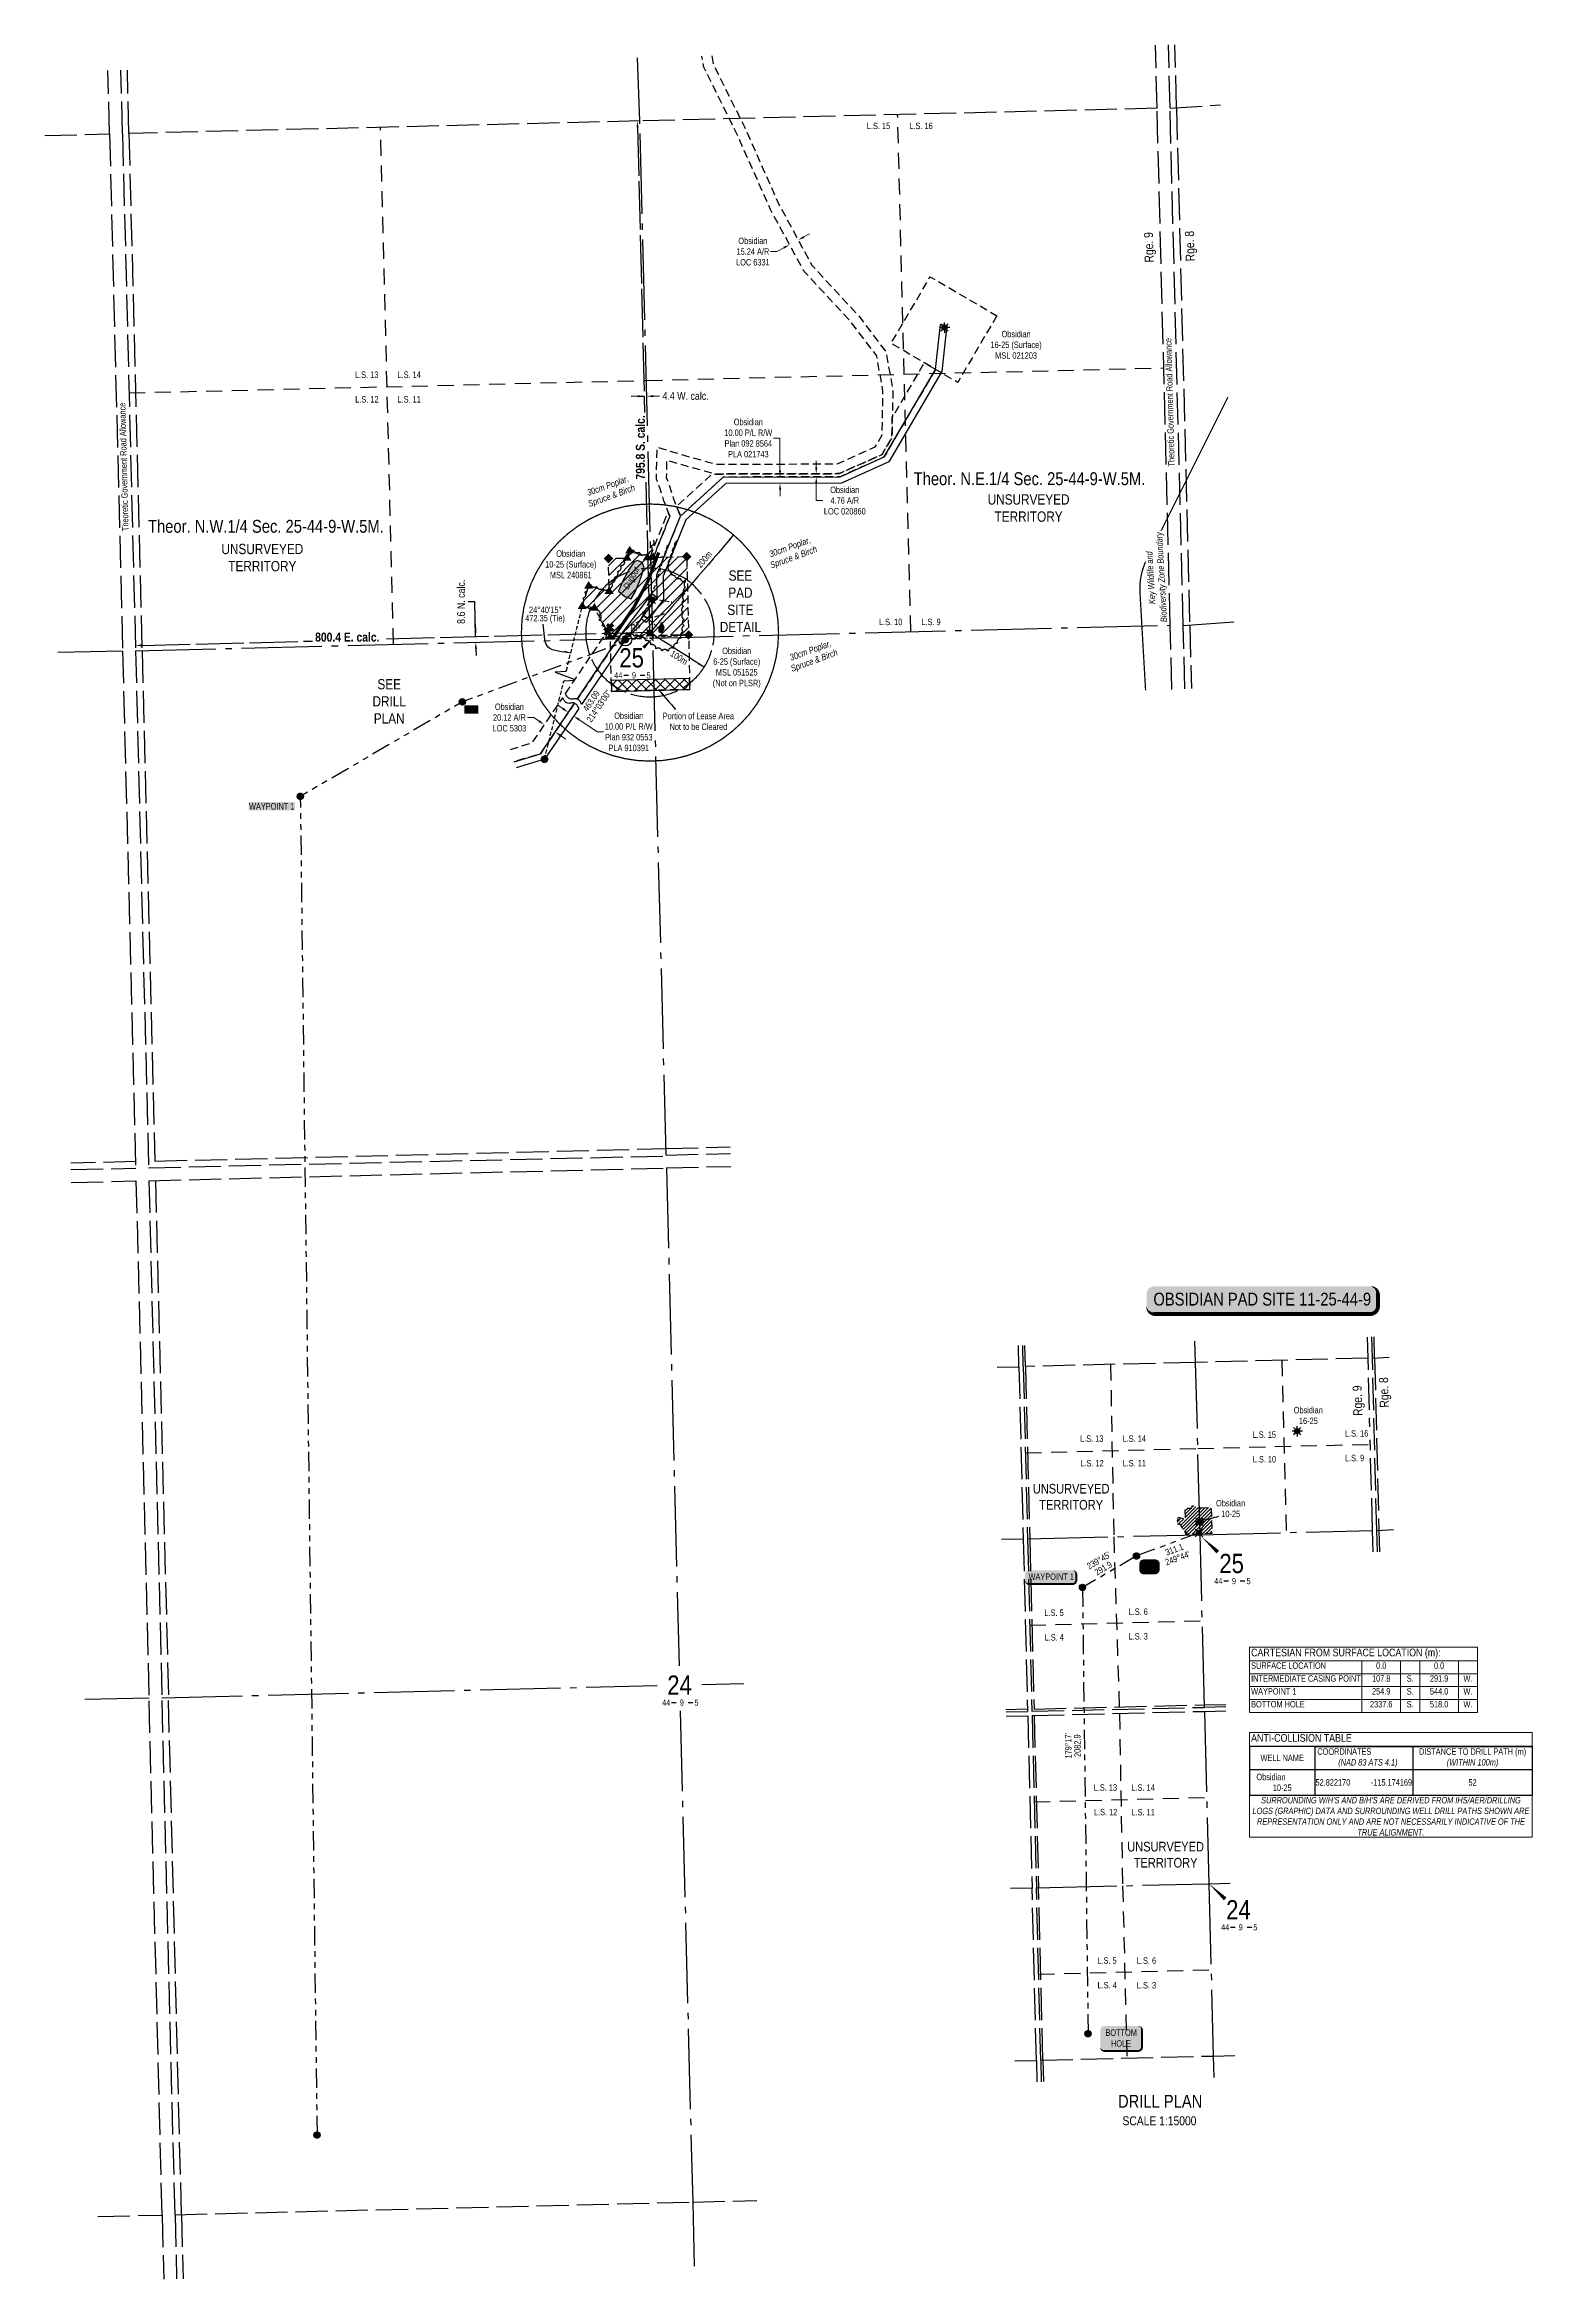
# Model space of a CAD drawing. Extents: x 621851 to 625846, y 5849674 to 5854914.
# Drawn here: x 622086 to 624399, y 5851439 to 5854914 of the extents above; entities that cross this region are included whole.
import ezdxf
from ezdxf.enums import TextEntityAlignment as Align

# ---------------------------------------------------------------- set-up
doc = ezdxf.new("R2010")
doc.units = 0
doc.header["$LTSCALE"] = 5
doc.header["$PDMODE"] = 34
doc.header["$PDSIZE"] = 0.03
for name, pattern in [('0', [1, 1, 0]), ('DASHDOT2', [12.7, 6.35, -3.175, 0, -3.175]), ('foc-ACCESSROAD', [3.75, 2.5, -1.25]), ('foc-BUFFER', [16.75, 15, -1.75]), ('foc-COORDS', [16.75, 15, -1.75]), ('foc-DRILLPATH', [14.75, 6, -1.75, 1.75, -1.75, 1.75, -1.75]), ('foc-LSD', [8, 5, -3]), ('foc-QUARTERLINE', [33, 25, -3, 2, -3]), ('foc-TIELINE', [1.875, 1.25, -0.625]), ('foc-UNSURVEYED', [12.5, 10, -2.5]), ('UG_PIPE', [1.875, 1.25, -0.625])]:
    doc.linetypes.add(name, pattern=pattern)
doc.layers.get('Defpoints').update_dxf_attribs({"color": 9})
for name, color, linetype in [('10', 1, 'Continuous'), ('35', 37, 'Continuous'), ('9', 3, 'Continuous'), ('AS-PIPE-UG', 44, 'UG_PIPE'), ('AS-ROADS', 254, 'Continuous'), ('AS-SYMBOL', 7, 'Continuous'), ('AS-WILDLIFE', 131, 'DASHDOT2'), ('AUX-BUFFER', 7, 'foc-BUFFER'), ('C-AR', 13, 'foc-ACCESSROAD'), ('C-RW', 13, 'Continuous'), ('C-SYMBOL', 7, 'Continuous'), ('C-WS', 13, 'foc-ACCESSROAD'), ('C-WS-S', 13, 'Continuous'), ('CG-NOTES', 7, 'Continuous'), ('D-TXT', 6, 'Continuous'), ('DETAIL-T', 7, 'Continuous'), ('DRILL-T', 8, 'Continuous'), ('F-WS-S', 8, 'Continuous'), ('L-BD', 7, 'Continuous'), ('L-DETAIL-T', 3, 'Continuous'), ('L-MON', 1, 'Continuous'), ('L-QSEC', 8, 'foc-QUARTERLINE'), ('L-ROAD-T', 7, 'Continuous'), ('L-SECLBL', 7, 'Continuous'), ('L-SECTION-LSD', 7, 'foc-LSD'), ('L-TIE', 7, 'foc-TIELINE'), ('L-UNS-T', 3, 'Continuous'), ('L-USEC', 7, 'foc-UNSURVEYED'), ('P-OFFSETS', 7, 'foc-COORDS'), ('P-PDRILLPATH', 12, 'foc-DRILLPATH'), ('P-PROPOSED', 10, 'Continuous'), ('P-PROPOSED-EXISTING-H', 59, 'Continuous'), ('T-BUSH', 110, '0'), ('T-BUSH-T', 110, 'Continuous'), ('T-EXISTING TFA-T', 220, 'Continuous'), ('T-WATER', 160, 'Continuous'), ('T-WATER-H', 133, 'Continuous'), ('T-WATER-T', 170, 'Continuous')]:
    doc.layers.add(name, color=color, linetype=linetype)
for name, color, linetype, lineweight in [('C-AR-T', 13, 'Continuous', 9), ('C-RW-T', 13, 'Continuous', 9), ('C-WS-T', 13, 'Continuous', 9)]:
    doc.layers.add(name, color=color, linetype=linetype, lineweight=lineweight)
doc.styles.add('0', font='ARIALN.TTF')
doc.styles.add('100L', font='ARIALN.TTF', dxfattribs={"height": 11})
doc.styles.add('175L', font='ARIALN.TTF', dxfattribs={"height": 20})
doc.styles.add('240', font='ARIALN.TTF', dxfattribs={"height": 30})
doc.styles.add('80', font='ARIALN.TTF', dxfattribs={"height": 10})
doc.styles.add('80CG', font='ARIALN.TTF', dxfattribs={"height": 10})
doc.styles.add('80L', font='ARIALN.TTF', dxfattribs={"height": 10})
doc.styles.add('80LS', font='ARIALNI.TTF', dxfattribs={"height": 10})
doc.styles.add('BOLD', font='ARIALNB.TTF')
doc.styles.add('SIMPLEX', font='ARIALN.TTF')
doc.styles.get("Standard").update_dxf_attribs({"font": 'ARIALN.TTF'})
doc.dimstyles.new('CG2011', dxfattribs={"dimscale": 5, "dimtxt": 9, "dimasz": 2, "dimexe": 0.2, "dimexo": 0.0625, "dimgap": 0.5, "dimtad": 0, "dimtih": 1, "dimtoh": 1, "dimzin": 0, "dimdsep": 46, "dimtxsty": '80CG', "dimcen": 0.1, "dimse1": 1, "dimse2": 1, "dimclrd": 256, "dimclrt": 256, "dimaunit": 1, "dimadec": 4, "dimazin": 0, "dimtfac": 0.06, "dimtofl": 0, "dimtmove": 0, "dimatfit": 1, "dimfxl": 0.2, "dimtolj": 1, "dimtzin": 0, "dimlwd": -1, "dimarcsym": 0})
doc.dimstyles.new('Compass 5 000', dxfattribs={"dimscale": 5, "dimtxt": 9, "dimasz": 2, "dimexe": 0.2, "dimexo": 0.0625, "dimgap": 0.5, "dimtad": 0, "dimtih": 1, "dimtoh": 1, "dimzin": 0, "dimdsep": 46, "dimtxsty": '80CG', "dimcen": 0.1, "dimse1": 1, "dimse2": 1, "dimclrd": 256, "dimclrt": 256, "dimaunit": 1, "dimadec": 4, "dimazin": 0, "dimtfac": 0.06, "dimtofl": 0, "dimtmove": 0, "dimatfit": 1, "dimfxl": 0.2, "dimtolj": 1, "dimtzin": 0, "dimlwd": -1, "dimarcsym": 0})

msp = doc.modelspace()

# ---------------------------------------------------------------- texts
at = {"color": 14, "insert": (622438.573, 5853729.465), "char_height": 9.9936, "attachment_point": 5, "style": '80L', "bg_fill": 1, "box_fill_scale": 1.15, "bg_fill_color": 255, "bg_fill_transparency": 0}
msp.add_mtext_dynamic_manual_height_columns('WAYPOINT 1', width=68.63342, gutter_width=189.945, heights=[0], dxfattribs=at)
at = {"layer": 'AUX-BUFFER', "style": '80CG'}
for s, rotation, p in [('200m', 49.399804, (623111.169, 5854113.606)), ('100m', 327.411627, (623072.04, 5853960.861))]:
    msp.add_text(s, height=9.9964, rotation=rotation, dxfattribs=at).set_placement(p, align=Align.MIDDLE_CENTER)
at = {"layer": 'C-SYMBOL', "color": 3, "style": '175L'}
for s, p in [('Theor. N.E.1/4 Sec. 25-44-9-W.5M.', (623616.931, 5854223.061)), ('Theor. N.W.1/4 Sec. 25-44-9-W.5M.', (622429.529, 5854149.036))]:
    msp.add_text(s, height=19.99289, dxfattribs=at).set_placement(p, align=Align.BOTTOM_CENTER)
at = {"layer": 'C-WS-T', "char_height": 9.99645, "attachment_point": 5, "style": '80CG'}
for s, insert in [('\\A1;Obsidian\\P16-25 (Surface)\\PMSL 021203', (623596.1, 5854447.268)), ('\\A1;Obsidian\\P10-25 (Surface)\\PMSL 240861', (622903.64, 5854105.877)), ('\\A1;Obsidian\\P6-25 (Surface)\\PMSL 051525\\P(Not on PLSR)', (623161.691, 5853944.806))]:
    msp.add_mtext(s, dxfattribs=dict(at, insert=insert))
at = {"layer": 'C-WS-T', "insert": (623102.054, 5853861.579), "char_height": 9.99645, "width": 110.37454, "attachment_point": 5, "style": '80CG'}
msp.add_mtext('Portion of Lease Area\\PNot to be Cleared', dxfattribs=at)
at = {"layer": 'D-TXT', "color": 3, "char_height": 13.995, "attachment_point": 1, "rotation": 91.464722, "style": '80L'}
for s, width, insert in [('Rge. 9', 73.75526, (623796.032, 5854575.082)), ('Rge. 8', 63.86109, (623859.759, 5854576.993)), ('Rge. 9', 73.75526, (624120.548, 5852781.311)), ('Rge. 8', 63.86109, (624161.652, 5852794.107))]:
    msp.add_mtext_dynamic_manual_height_columns(s, width=width, gutter_width=47.5, heights=[0], dxfattribs=dict(at, insert=insert))
at = {"layer": 'DETAIL-T', "color": 3, "style": '80CG'}
for s, insert, char_height, width, attachment_point in [('SEE\\PPAD SITE DETAIL', (623167.409, 5854048.45), 15.99431, 82.66267, 5), ('\\pi49.148;DRILL PLAN\\P\\pi56.147;{\\H0.7x;SCALE 1:15000}', (623705.417, 5851725.468), 19.99289, 225.75394, 1)]:
    msp.add_mtext(s, dxfattribs=dict(at, insert=insert, char_height=char_height, width=width, attachment_point=attachment_point))
at = {"layer": 'DRILL-T', "char_height": 9.99356, "attachment_point": 1, "style": '80L'}
for s, insert in [('\\pi-1.0853;Obsidian\\P\\pi7.0302;16-25', (624028.916, 5852795.456)), ('\\pi-1.0853;Obsidian\\P\\pi7.0302;10-25', (623908.139, 5852650.705))]:
    msp.add_mtext_dynamic_manual_height_columns(s, width=41.63479, gutter_width=50, heights=[0], dxfattribs=dict(at, insert=insert))
at = {"layer": 'L-BD', "style": '80L'}
for s, height, p in [('472.35 (Tie)', 9.99289, (622863.691, 5854020.872)), ("24°40'15''", 9.9929, (622863.736, 5854035.112))]:
    msp.add_text(s, height=height, dxfattribs=at).set_placement(p, align=Align.MIDDLE)
for s, height, rotation, p in [('463.09', 9.9929, 55.9499, (622935.47, 5853893.534)), ("214°03'00''", 9.99289, 55.9499, (622947.269, 5853885.561)), ("179°17'", 9.9964, 90.7155, (623677.152, 5852268.382)), ('2082.9', 9.9964, 90.7155, (623691.396, 5852268.56))]:
    msp.add_text(s, height=height, rotation=rotation, dxfattribs=at).set_placement(p, align=Align.MIDDLE)
at = {"layer": 'L-BD'}
for s, rotation, p in [("239%%d45'", 30.256437, (623724.459, 5852556.748)), ('291.9', 30.256437, (623731.636, 5852544.443)), ("249%%d44'", 20.272413, (623847.066, 5852560.344)), ('311.1', 20.272413, (623842.13, 5852573.706))]:
    msp.add_text(s, height=9.9964, rotation=rotation, dxfattribs=at).set_placement(p, align=Align.MIDDLE_CENTER)
at = {"layer": 'L-DETAIL-T', "insert": (622621.293, 5853892.81), "char_height": 15.99538, "width": 93.15354, "attachment_point": 5, "style": '80CG'}
msp.add_mtext('SEE DRILL PLAN', dxfattribs=at)
at = {"layer": 'L-ROAD-T', "style": '80L'}
for rotation, p in [(91.464174, (623835.119, 5854357.908)), (91.449123, (622208.523, 5854257.44))]:
    msp.add_text('Theoretic Government Road Allowance', height=9.99645, rotation=rotation, dxfattribs=at).set_placement(p, align=Align.MIDDLE_CENTER)
at = {"layer": 'L-UNS-T', "color": 3, "attachment_point": 5, "style": '80L'}
for insert, char_height in [((623615.511, 5854193.376), 15.99431), ((622423.992, 5854116.313), 15.99431), ((623681.708, 5852655.615), 14.99467), ((623828.578, 5852098.935), 14.99467)]:
    msp.add_mtext_dynamic_manual_height_columns('UNSURVEYED TERRITORY', width=126.41375, gutter_width=47.5, heights=[0], dxfattribs=dict(at, insert=insert, char_height=char_height))
at = {"layer": 'P-OFFSETS', "insert": (622733.132, 5854047.639), "char_height": 9.99645, "attachment_point": 5, "rotation": 90, "style": '80CG'}
msp.add_mtext('\\A1;{\\H1.2x;8.6 N. calc.}', dxfattribs=at)
at = {"layer": 'T-BUSH-T', "char_height": 10, "width": 76.21869, "attachment_point": 2, "rotation": 20, "style": '80LS'}
for insert in [(622959.426, 5854233.094), (623242.606, 5854137.6), (623274.645, 5853976.863)]:
    msp.add_mtext('30cm Poplar,\\PSpruce & Birch', dxfattribs=dict(at, insert=insert))
at = {"layer": 'T-WATER-T', "insert": (622984.168, 5854070.51), "char_height": 9.99645, "attachment_point": 1, "rotation": 60.917769, "style": '80L'}
msp.add_mtext_dynamic_manual_height_columns('\\pi0.33281;{\\fArial Narrow|b0|i1|c0|p34;Dugout}', width=37.48063, gutter_width=50, heights=[0], dxfattribs=at)

# ---------------------------------------------------------------- blocks, each defined once
blk = doc.blocks.new('L-SECLBL')
at = {"layer": '9', "color": 7}
for p, q in [((-5.1, -27.8), (-12.3, -27.8)), ((20.7, -27.8), (13.5, -27.8))]:
    blk.add_line(p, q, dxfattribs=at)
at = {"layer": '10', "color": 2, "style": 'SIMPLEX'}
blk.add_attdef('SEC', text='', height=30, dxfattribs=at).set_placement((0, 0), align=Align.MIDDLE)
at = {"layer": '10', "color": 5, "style": '80L'}
blk.add_attdef('TWP', text='', height=9.5, dxfattribs=at).set_placement((-14.4, -27.4), align=Align.MIDDLE_RIGHT)
blk.add_attdef('RGE', text='', height=9.5, dxfattribs=at).set_placement((3.6, -27.4), align=Align.MIDDLE_CENTER)
blk.add_attdef('MER', text='', height=9.5, dxfattribs=at).set_placement((23.2, -27.4), align=Align.MIDDLE_LEFT)
blk = doc.blocks.new('STRIA')
blk.add_hatch(color=255).paths.add_polyline_path([(-0.04, 1.52), (-1.47, -0.87), (1.39, -0.87)])
blk = doc.blocks.new('STRIAA')
blk.add_blockref('STRIA', (0, 0))
blk = doc.blocks.new('STRIB')
at = {"color": 1}
blk.add_solid([(-1.12, -0.67), (-0.04, 1.13), (1.04, -0.67)], dxfattribs=at)
blk = doc.blocks.new('STRIBB')
blk.add_blockref('STRIB', (0, 0))
blk = doc.blocks.new('STRICC')
for name in ['STRIAA', 'STRIBB']:
    blk.add_blockref(name, (0, 0))
blk = doc.blocks.new('fdspike')
blk.add_blockref('STRICC', (0, 0))
blk = doc.blocks.new('SMONA')
blk.add_hatch(color=255).paths.add_polyline_path([(0, -1.49), (1.49, 0), (0, 1.49), (-1.49, 0)])
blk = doc.blocks.new('SMONAA')
blk.add_blockref('SMONA', (0, 0))
blk = doc.blocks.new('SMONB')
at = {"color": 1}
blk.add_solid([(0, 1.2), (1.2, 0), (-1.2, 0), (0, -1.2)], dxfattribs=at)
blk = doc.blocks.new('SMONBB')
blk.add_blockref('SMONB', (0, 0))
blk = doc.blocks.new('SMONCC')
for name in ['SMONAA', 'SMONBB']:
    blk.add_blockref(name, (0, 0))
blk = doc.blocks.new('FDIBAR')
blk.add_blockref('SMONCC', (0, 0))
blk = doc.blocks.new('GAS')
h = blk.add_hatch(color=255)
h.dxf.hatch_style = 1
edge = h.paths.add_edge_path()
edge.add_arc((0, 0), 0.9, 0, 360)
for p, q in [((-0.81, 0), (-1.62, 0)), ((-0.57, 0.57), (-1.14, 1.14)), ((0, 0.81), (0, 1.62)), ((0.57, 0.57), (1.14, 1.14)), ((1.62, 0), (0.81, 0)), ((-0.57, -0.57), (-1.14, -1.14)), ((0, -0.81), (0, -1.62)), ((1.14, -1.14), (0.57, -0.57))]:
    blk.add_line(p, q)
blk.add_circle((0, 0), 0.8)
blk = doc.blocks.new('*D434')
at = {"layer": 'C-AR-T', "transparency": 16777216}
for p, q in [((623266.1, 5854615.1), (623274.9, 5854619.8)), ((623224.1, 5854592.3), (623214.1, 5854592.3)), ((623235.1, 5854598.3), (623224.1, 5854592.3))]:
    blk.add_line(p, q, dxfattribs=at)
for points in [[(623234.3, 5854599.7), (623235.9, 5854596.8), (623243.9, 5854603)], [(623265.3, 5854616.5), (623266.9, 5854613.6), (623257.3, 5854610.3)]]:
    blk.add_solid(points, dxfattribs=at)
at = {"layer": 'Defpoints', "color": 0, "transparency": 16777216}
for p in [(623241.7, 5854607), (623243.9, 5854603), (623255.1, 5854614.3)]:
    blk.add_point(p, dxfattribs=at)
at = {"layer": 'C-AR-T', "transparency": 16777216, "insert": (623186.8, 5854592.3), "char_height": 10, "attachment_point": 5, "style": '80CG'}
blk.add_mtext('\\A1;Obsidian\\P15.24 A/R\\PLOC 6331', dxfattribs=at)
blk = doc.blocks.new('*D435')
at = {"layer": 'C-AR-T', "transparency": 16777216}
for p, q in [((623285.3, 5854256.8), (623285.3, 5854266.8)), ((623285.4, 5854232), (623285.4, 5854205)), ((623285.4, 5854205), (623295.4, 5854205))]:
    blk.add_line(p, q, dxfattribs=at)
for points in [[(623287, 5854256.8), (623283.6, 5854256.8), (623285.3, 5854246.8)], [(623287, 5854232.1), (623283.7, 5854232), (623285.3, 5854242)]]:
    blk.add_solid(points, dxfattribs=at)
at = {"layer": 'Defpoints', "color": 0, "transparency": 16777216}
for p in [(623280, 5854246.8), (623280, 5854242), (623285.3, 5854242)]:
    blk.add_point(p, dxfattribs=at)
at = {"layer": 'C-AR-T', "transparency": 16777216, "insert": (623329.7, 5854205), "char_height": 10, "attachment_point": 5, "style": '80CG'}
blk.add_mtext('\\A1;Obsidian\\P4.76 A/R\\PLOC 020860', dxfattribs=at)
blk = doc.blocks.new('*D436')
at = {"layer": 'C-RW-T', "transparency": 16777216}
for p, q in [((623228.8, 5854302.2), (623218.8, 5854302.2)), ((623228.9, 5854251.9), (623228.8, 5854302.2)), ((623229, 5854221.9), (623229.1, 5854211.9))]:
    blk.add_line(p, q, dxfattribs=at)
for points in [[(623230.6, 5854251.9), (623227.3, 5854251.9), (623229, 5854241.9)], [(623230.7, 5854221.9), (623227.4, 5854221.9), (623229, 5854231.9)]]:
    blk.add_solid(points, dxfattribs=at)
at = {"layer": 'Defpoints', "color": 0, "transparency": 16777216}
for p in [(623229, 5854241.9), (623232.4, 5854241.9), (623232.4, 5854231.9)]:
    blk.add_point(p, dxfattribs=at)
at = {"layer": 'C-RW-T', "transparency": 16777216, "insert": (623179.7, 5854302.2), "char_height": 10, "attachment_point": 5, "style": '80CG'}
blk.add_mtext('\\A1;Obsidian\\P10.00 P/L R/W\\PPlan 092 8564\\PPLA 021743', dxfattribs=at)
blk = doc.blocks.new('TEMP')
h = blk.add_hatch(color=255)
h.dxf.hatch_style = 1
h.paths.add_polyline_path([(0, 0.25), (-0.67, 1.15), (-0.67, 0.67), (-1.15, 0.67), (-0.25, 0), (-1.15, -0.67), (-0.67, -0.67), (-0.67, -1.15), (0, -0.25), (0.67, -1.15), (0.67, -0.67), (1.15, -0.67), (0.25, 0), (1.15, 0.67), (0.67, 0.67), (0.67, 1.15)])
h.paths.add_polyline_path([(0.57, 0.85), (0.57, 0.57), (0.85, 0.57), (0.08, 0), (0.85, -0.57), (0.57, -0.57), (0.57, -0.85), (0, -0.08), (-0.57, -0.85), (-0.57, -0.57), (-0.85, -0.57), (-0.08, 0), (-0.85, 0.57), (-0.57, 0.57), (-0.57, 0.85), (0, 0.08)], flags=16)
h = blk.add_hatch(color=1)
h.dxf.hatch_style = 1
h.paths.add_polyline_path([(0, 0.08), (-0.57, 0.85), (-0.57, 0.57), (-0.85, 0.57), (-0.08, 0), (-0.85, -0.57), (-0.57, -0.57), (-0.57, -0.85), (0, -0.08), (0.57, -0.85), (0.57, -0.57), (0.85, -0.57), (0.08, 0), (0.85, 0.57), (0.57, 0.57), (0.57, 0.85)])
at = {"color": 1}
for p, q in [((-0.08, 0), (0.08, 0)), ((0, 0.08), (0, -0.08))]:
    blk.add_line(p, q, dxfattribs=at)
at = {"color": 255, "flags": 128}
blk.add_lwpolyline([(-0.25, 0), (-1.15, 0.67), (-0.67, 0.67), (-0.67, 1.15), (0, 0.25), (0.67, 1.15), (0.67, 0.67), (1.15, 0.67), (0.25, 0), (1.15, -0.67), (0.67, -0.67), (0.67, -1.15), (0, -0.25), (-0.67, -1.15), (-0.67, -0.67), (-1.15, -0.67)], close=True, dxfattribs=at)
at = {"color": 1, "flags": 128}
blk.add_lwpolyline([(-0.08, 0), (-0.85, 0.57), (-0.57, 0.57), (-0.57, 0.85), (0, 0.08), (0.57, 0.85), (0.57, 0.57), (0.85, 0.57), (0.08, 0), (0.85, -0.57), (0.57, -0.57), (0.57, -0.85), (0, -0.08), (-0.57, -0.85), (-0.57, -0.57), (-0.85, -0.57)], close=True, dxfattribs=at)
blk = doc.blocks.new('FLARE')
h = blk.add_hatch(color=255)
h.dxf.hatch_style = 1
h.paths.add_polyline_path([(0.16, 2.41, 0.114147), (0.13, 2.43), (0.11, 2.44, 0.261551), (0.01, 2.42), (0, 2.41, 0.131268), (-0.03, 2.37), (-0.04, 2.35, 0.041497), (-0.05, 2.33), (-0.05, 2.29, 0.015174), (-0.05, 2.29), (-0.06, 2.24, 0.004376), (-0.06, 2.24), (-0.07, 2.18), (-0.08, 2.11), (-0.09, 2.05), (-0.1, 1.98), (-0.12, 1.91), (-0.14, 1.83), (-0.17, 1.76), (-0.19, 1.68), (-0.22, 1.61), (-0.26, 1.53), (-0.29, 1.46), (-0.32, 1.39), (-0.36, 1.32), (-0.39, 1.25, 0.000505), (-0.39, 1.25), (-0.43, 1.18, 0.002398), (-0.43, 1.18), (-0.46, 1.1, 0.004177), (-0.46, 1.1), (-0.5, 1.03, 0.005735), (-0.5, 1.03), (-0.53, 0.95, 0.006994), (-0.53, 0.95), (-0.56, 0.87, 0.00791), (-0.57, 0.87), (-0.6, 0.78, 0.008323), (-0.6, 0.78), (-0.63, 0.69, 0.008095), (-0.63, 0.68), (-0.66, 0.59, 0.008067), (-0.66, 0.59), (-0.68, 0.49, 0.008387), (-0.68, 0.49), (-0.7, 0.39, 0.009056), (-0.71, 0.38), (-0.72, 0.28, 0.010123), (-0.72, 0.28), (-0.74, 0.18, 0.011689), (-0.74, 0.18), (-0.75, 0.08, 0.013925), (-0.75, 0.08), (-0.75, -0.02, 0.016488), (-0.75, -0.02), (-0.75, -0.11, 0.017255), (-0.75, -0.12), (-0.74, -0.2, 0.01735), (-0.74, -0.2), (-0.73, -0.28, 0.017311), (-0.73, -0.29), (-0.71, -0.36, 0.01715), (-0.71, -0.36), (-0.69, -0.43, 0.016886), (-0.69, -0.44), (-0.66, -0.5, 0.016546), (-0.66, -0.5), (-0.63, -0.56, 0.016164), (-0.63, -0.56), (-0.6, -0.61, 0.016329), (-0.6, -0.62), (-0.57, -0.66, 0.018828), (-0.57, -0.67), (-0.54, -0.71, 0.022087), (-0.53, -0.71), (-0.5, -0.75, 0.025345), (-0.49, -0.76), (-0.46, -0.78, 0.028234), (-0.45, -0.79), (-0.42, -0.82, 0.030298), (-0.41, -0.82), (-0.37, -0.84, 0.031129), (-0.36, -0.85), (-0.32, -0.86, 0.030544), (-0.31, -0.87), (-0.27, -0.88, 0.028465), (-0.26, -0.88), (-0.22, -0.89, 0.025311), (-0.21, -0.89), (-0.16, -0.89, 0.02283), (-0.15, -0.89), (-0.11, -0.89, 0.021226), (-0.1, -0.89), (-0.05, -0.88, 0.020401), (-0.04, -0.88), (0, -0.87, 0.020299), (0.01, -0.87), (0.05, -0.85, 0.020911), (0.06, -0.85), (0.11, -0.83, 0.022277), (0.11, -0.83), (0.15, -0.81, 0.023712), (0.16, -0.8), (0.2, -0.78, 0.022408), (0.21, -0.78), (0.24, -0.75, 0.01993), (0.25, -0.74), (0.28, -0.72, 0.017146), (0.28, -0.71), (0.31, -0.68, 0.014211), (0.32, -0.68), (0.35, -0.64, 0.011221), (0.35, -0.64), (0.37, -0.61, 0.008212), (0.38, -0.61), (0.4, -0.57, 0.005172), (0.4, -0.57), (0.42, -0.54, 0.002523), (0.43, -0.54), (0.45, -0.5, 0.001671), (0.45, -0.5), (0.47, -0.47, 0.001229), (0.47, -0.47), (0.49, -0.44, 0.00075), (0.49, -0.44), (0.51, -0.41, 0.00026), (0.51, -0.41), (0.54, -0.37), (0.56, -0.34), (0.58, -0.3), (0.61, -0.27), (0.63, -0.23, 0.001311), (0.63, -0.23), (0.66, -0.19, 0.003726), (0.66, -0.19), (0.69, -0.15, 0.006065), (0.69, -0.14), (0.72, -0.1, 0.008452), (0.72, -0.1), (0.74, -0.05, 0.010991), (0.75, -0.05), (0.77, 0, 0.013767), (0.77, 0), (0.79, 0.05, 0.016839), (0.8, 0.05), (0.81, 0.1, 0.019104), (0.82, 0.11), (0.83, 0.15, 0.016987), (0.83, 0.16), (0.84, 0.21, 0.013636), (0.84, 0.21), (0.85, 0.26, 0.010244), (0.85, 0.27), (0.86, 0.31, 0.006846), (0.86, 0.32), (0.86, 0.37, 0.003419), (0.86, 0.37), (0.86, 0.41), (0.87, 0.46), (0.87, 0.5), (0.88, 0.54), (0.88, 0.59), (0.89, 0.63, 0.001278), (0.89, 0.63), (0.89, 0.67, 0.004735), (0.89, 0.67), (0.9, 0.71, 0.008354), (0.9, 0.72), (0.9, 0.76, 0.012059), (0.9, 0.76), (0.9, 0.8, 0.015712), (0.9, 0.81), (0.9, 0.85, 0.018457), (0.9, 0.85), (0.9, 0.89, 0.018102), (0.9, 0.9), (0.89, 0.94, 0.016533), (0.89, 0.95), (0.88, 0.99, 0.014576), (0.88, 0.99), (0.87, 1.03, 0.012435), (0.86, 1.04), (0.85, 1.08, 0.010283), (0.85, 1.09), (0.83, 1.13, 0.00824), (0.83, 1.13), (0.81, 1.18, 0.00638), (0.81, 1.18), (0.78, 1.23, 0.004735), (0.78, 1.23), (0.76, 1.29, 0.003388), (0.75, 1.29), (0.73, 1.34, 0.002345), (0.73, 1.34), (0.7, 1.4, 0.001492), (0.7, 1.4), (0.67, 1.46, 0.000746), (0.67, 1.46), (0.63, 1.51), (0.6, 1.57), (0.57, 1.62), (0.55, 1.68), (0.52, 1.73), (0.49, 1.78), (0.47, 1.83), (0.45, 1.87), (0.42, 1.92), (0.4, 1.97), (0.38, 2.02), (0.35, 2.08, 0.000332), (0.35, 2.08), (0.33, 2.13, 0.001849), (0.33, 2.13), (0.3, 2.19, 0.0038), (0.3, 2.19), (0.27, 2.24, 0.006473), (0.27, 2.24), (0.25, 2.29, 0.010865), (0.24, 2.3), (0.22, 2.34, 0.019524), (0.22, 2.34), (0.19, 2.38, 0.041077), (0.18, 2.39)])
at = {"color": 48, "flags": 128}
for points in [[(0.11, -0.72), (0.07, -0.74), (0.03, -0.76), (-0.02, -0.77), (-0.07, -0.78), (-0.11, -0.79), (-0.16, -0.79), (-0.2, -0.79), (-0.25, -0.78), (-0.29, -0.77), (-0.32, -0.76), (-0.36, -0.74), (-0.4, -0.71), (-0.43, -0.68), (-0.46, -0.65), (-0.49, -0.61), (-0.52, -0.56), (-0.54, -0.51), (-0.57, -0.46), (-0.59, -0.4), (-0.61, -0.33), (-0.63, -0.26), (-0.64, -0.19), (-0.65, -0.11), (-0.65, -0.02), (-0.65, 0.07), (-0.64, 0.17), (-0.63, 0.27), (-0.61, 0.36), (-0.58, 0.46), (-0.56, 0.56), (-0.53, 0.66), (-0.5, 0.75), (-0.47, 0.83), (-0.44, 0.91), (-0.41, 0.99), (-0.37, 1.06), (-0.34, 1.13), (-0.3, 1.2), (-0.27, 1.27), (-0.23, 1.34), (-0.2, 1.42), (-0.16, 1.49), (-0.13, 1.57), (-0.1, 1.65), (-0.07, 1.73), (-0.04, 1.8), (-0.02, 1.88), (0, 1.96), (0.01, 2.03), (0.02, 2.1), (0.03, 2.17), (0.04, 2.22), (0.05, 2.27), (0.05, 2.31), (0.06, 2.34), (0.08, 2.35), (0.09, 2.34), (0.11, 2.32), (0.13, 2.29), (0.16, 2.25), (0.18, 2.2), (0.21, 2.14), (0.24, 2.09), (0.26, 2.03), (0.29, 1.98), (0.31, 1.93), (0.33, 1.88), (0.36, 1.83), (0.38, 1.78), (0.41, 1.73), (0.43, 1.68), (0.46, 1.63), (0.49, 1.58), (0.52, 1.52), (0.55, 1.47), (0.58, 1.41), (0.61, 1.35), (0.64, 1.3), (0.67, 1.24), (0.69, 1.19), (0.72, 1.14), (0.74, 1.09), (0.75, 1.05), (0.77, 1), (0.78, 0.96), (0.79, 0.92), (0.8, 0.88), (0.8, 0.84), (0.8, 0.8), (0.8, 0.76), (0.8, 0.72), (0.79, 0.68), (0.79, 0.64), (0.78, 0.6), (0.78, 0.56), (0.77, 0.51), (0.77, 0.47), (0.76, 0.42), (0.76, 0.37), (0.76, 0.33), (0.75, 0.28), (0.74, 0.23), (0.73, 0.18), (0.72, 0.13), (0.7, 0.09), (0.68, 0.04), (0.66, 0), (0.63, -0.05), (0.61, -0.09), (0.58, -0.13), (0.55, -0.17), (0.53, -0.21), (0.5, -0.25), (0.48, -0.28), (0.45, -0.32), (0.43, -0.35), (0.41, -0.38), (0.39, -0.42), (0.37, -0.45), (0.34, -0.48), (0.32, -0.51), (0.3, -0.55), (0.27, -0.58), (0.24, -0.61), (0.21, -0.64), (0.18, -0.67), (0.15, -0.7)], [(0.02, -0.75), (-0.01, -0.76), (-0.03, -0.77), (-0.05, -0.78), (-0.08, -0.78), (-0.11, -0.79), (-0.13, -0.79), (-0.16, -0.79), (-0.18, -0.78), (-0.2, -0.78), (-0.23, -0.77), (-0.25, -0.76), (-0.26, -0.74), (-0.28, -0.73), (-0.3, -0.71), (-0.32, -0.69), (-0.33, -0.66), (-0.35, -0.63), (-0.36, -0.6), (-0.37, -0.57), (-0.39, -0.53), (-0.4, -0.49), (-0.4, -0.45), (-0.41, -0.41), (-0.41, -0.36), (-0.41, -0.31), (-0.4, -0.25), (-0.39, -0.2), (-0.38, -0.14), (-0.37, -0.09), (-0.36, -0.03), (-0.34, 0.02), (-0.32, 0.07), (-0.31, 0.12), (-0.29, 0.16), (-0.27, 0.21), (-0.25, 0.25), (-0.23, 0.29), (-0.21, 0.33), (-0.19, 0.37), (-0.17, 0.41), (-0.15, 0.45), (-0.14, 0.49), (-0.12, 0.53), (-0.1, 0.58), (-0.08, 0.62), (-0.07, 0.66), (-0.06, 0.71), (-0.05, 0.75), (-0.04, 0.79), (-0.03, 0.83), (-0.03, 0.87), (-0.02, 0.9), (-0.02, 0.93), (-0.01, 0.95), (-0.01, 0.96), (0, 0.97), (0.01, 0.96), (0.02, 0.95), (0.03, 0.94), (0.04, 0.91), (0.06, 0.88), (0.07, 0.86), (0.09, 0.82), (0.1, 0.79), (0.12, 0.76), (0.13, 0.74), (0.14, 0.71), (0.16, 0.68), (0.17, 0.65), (0.18, 0.63), (0.2, 0.6), (0.21, 0.57), (0.23, 0.54), (0.25, 0.51), (0.26, 0.47), (0.28, 0.44), (0.3, 0.41), (0.31, 0.38), (0.33, 0.35), (0.34, 0.32), (0.36, 0.29), (0.37, 0.27), (0.38, 0.24), (0.39, 0.22), (0.39, 0.19), (0.4, 0.17), (0.4, 0.15), (0.41, 0.13), (0.41, 0.1), (0.41, 0.08), (0.4, 0.06), (0.4, 0.04), (0.4, 0.01), (0.39, -0.01), (0.39, -0.03), (0.39, -0.06), (0.39, -0.08), (0.38, -0.11), (0.38, -0.14), (0.38, -0.16), (0.38, -0.19), (0.37, -0.22), (0.37, -0.24), (0.36, -0.27), (0.35, -0.3), (0.34, -0.32), (0.32, -0.35), (0.31, -0.37), (0.3, -0.4), (0.28, -0.42), (0.27, -0.44), (0.25, -0.46), (0.24, -0.48), (0.22, -0.5), (0.21, -0.52), (0.2, -0.54), (0.19, -0.56), (0.17, -0.58), (0.16, -0.6), (0.15, -0.61), (0.14, -0.63), (0.12, -0.65), (0.11, -0.67), (0.09, -0.69), (0.08, -0.7), (0.06, -0.72), (0.04, -0.74)]]:
    blk.add_lwpolyline(points, close=True, dxfattribs=at)
blk = doc.blocks.new('WC')
at = {"layer": 'L-MON'}
h = blk.add_hatch(color=255, dxfattribs=at)
h.dxf.hatch_style = 1
edge = h.paths.add_edge_path()
edge.add_arc((0, 0), 0.9, 0, 360)
at = {"layer": 'L-MON', "color": 240, "flags": 128}
for points in [[(-0.62, 0.5), (-1.23, 1.12)], [(0.52, 0.61), (1.13, 1.21)], [(-1.18, -1.18), (-0.56, -0.57)], [(1.16, -1.18), (0.56, -0.57)]]:
    blk.add_lwpolyline(points, dxfattribs=at)
at = {"layer": 'L-MON', "color": 240}
for radius in [0.8, 0.373]:
    blk.add_circle((0, 0), radius, dxfattribs=at)
blk = doc.blocks.new('plbh')
at = {"layer": 'L-MON'}
h = blk.add_hatch(color=255, dxfattribs=at)
h.dxf.hatch_style = 1
edge = h.paths.add_edge_path()
edge.add_arc((0, 0), 1.16, 0, 360)
h = blk.add_hatch(color=256, dxfattribs=at)
h.dxf.hatch_style = 1
h.paths.add_polyline_path([(-0.96, 0, 1), (0.96, 0, 1)])
h.paths.add_polyline_path([(0.91, 0, -1), (-0.91, 0, -1)], flags=16)
h.paths.add_polyline_path([(0.45, 0, -1), (-0.45, 0, -1)], flags=0)
h = blk.add_hatch(color=256, dxfattribs=at)
h.dxf.hatch_style = 1
h.paths.add_polyline_path([(-0.45, 0, 1), (0.45, 0, 1)])
h.paths.add_polyline_path([(0.4, 0, -1), (-0.4, 0, -1)], flags=16)
at = {"layer": 'L-MON', "color": 240}
for radius in [0.96, 0.91, 0.45, 0.4]:
    blk.add_circle((0, 0), radius, dxfattribs=at)
blk = doc.blocks.new('*D482')
at = {"layer": 'Defpoints', "color": 0, "transparency": 16777216}
for p in [(623017.7, 5854367.1), (623021.8, 5854367.2), (623021.8, 5854367.2)]:
    blk.add_point(p, dxfattribs=at)
at = {"layer": 'P-OFFSETS', "transparency": 16777216}
for p, q in [((623017.7, 5854367.1), (623007.7, 5854366.8)), ((623031.8, 5854367.4), (623041.8, 5854367.7))]:
    blk.add_line(p, q, dxfattribs=at)
blk.add_solid([(623031.8, 5854369.1), (623031.9, 5854365.8), (623021.8, 5854367.2)], dxfattribs=at)
at = {"layer": 'P-OFFSETS', "transparency": 16777216, "insert": (623082.1, 5854367.7), "char_height": 10, "attachment_point": 5, "style": '80CG'}
blk.add_mtext('\\A1;{\\H1.2x;4.4 W. calc.}', dxfattribs=at)
blk = doc.blocks.new('_None')
blk = doc.blocks.new('*D483')
at = {"layer": 'Defpoints', "color": 0, "transparency": 16777216}
for p in [(622226.6, 5853979.6), (622226.6, 5853979.6), (623026.8, 5853999.8)]:
    blk.add_point(p, dxfattribs=at)
at = {"layer": 'P-OFFSETS', "transparency": 16777216}
for p, q in [((622236.6, 5853979.8), (622502, 5853986.5)), ((623026.8, 5853999.8), (622610.1, 5853989.3))]:
    blk.add_line(p, q, dxfattribs=at)
blk.add_solid([(622236.6, 5853981.5), (622236.7, 5853978.2), (622226.6, 5853979.6)], dxfattribs=at)
at = {"layer": 'P-OFFSETS', "transparency": 16777216, "insert": (622556.1, 5853992.6), "char_height": 10, "attachment_point": 5, "style": '80CG'}
blk.add_mtext('\\A1;{\\fArial Narrow|b1|i0|c0|p34;\\H1.4x;\\C14;800.4 E. calc.}', dxfattribs=at)
blk = doc.blocks.new('*D484')
at = {"layer": 'Defpoints', "color": 0, "transparency": 16777216}
for p in [(623007.2, 5854795.3), (623007.2, 5854795.3), (623026.8, 5853999.8)]:
    blk.add_point(p, dxfattribs=at)
at = {"layer": 'P-OFFSETS', "transparency": 16777216}
for p, q in [((623007.5, 5854785.3), (623018.4, 5854341.8)), ((623026.8, 5853999.8), (623021, 5854233.7))]:
    blk.add_line(p, q, dxfattribs=at)
blk.add_solid([(623009.1, 5854785.4), (623005.8, 5854785.3), (623007.2, 5854795.3)], dxfattribs=at)
at = {"layer": 'P-OFFSETS', "transparency": 16777216, "insert": (623011.9, 5854287.7), "char_height": 10, "attachment_point": 5, "rotation": 90, "style": '80CG'}
blk.add_mtext('\\A1;{\\fArial Narrow|b1|i0|c0|p34;\\H1.4x;\\C14;795.8 S. calc.}', dxfattribs=at)
blk = doc.blocks.new('ICP_text')
at = {"color": 14, "insert": (-10.8, -0.5), "char_height": 10, "attachment_point": 5, "style": '80L', "bg_fill": 1, "box_fill_scale": 1.15, "bg_fill_color": 255, "bg_fill_transparency": 0}
blk.add_mtext_dynamic_manual_height_columns('ICP', width=19.07, gutter_width=47.5, heights=[0], dxfattribs=at)
blk = doc.blocks.new('*U533')
h = blk.add_hatch(color=255)
edge = h.paths.add_edge_path()
edge.add_line((-9, -11.5), (9, -11.5))
edge.add_arc((9, -5.5), 6, 270, 360)
edge.add_line((15, -5.5), (15, 4))
edge.add_arc((9, 4), 6, 0, 90)
edge.add_line((9, 10), (-9, 10))
edge.add_arc((-9, 4), 6, 90, 180)
edge.add_line((-15, 4), (-15, -5.5))
edge.add_arc((-9, -5.5), 6, 180, 270)
at = {"color": 14, "flags": 128}
blk.add_lwpolyline([(-9, -11.5, 3, 3, 0), (9, -11.5, 3, 3, 0.414214), (15, -5.5, 3, 3, 0), (15, 4, 3, 0, 0.414214), (9, 10, 0, 0, 0), (-9, 10, 0, 0, 0.414214), (-15, 4, 0, 0, 0), (-15, -5.5, 0, 3, 0.414214)], format="xyseb", close=True, dxfattribs=at)
at = {"color": 14, "style": '80'}
blk.add_attdef('ENTER_TEXT_001', (-26.8, -4.9), '', height=10, dxfattribs=at)
blk = doc.blocks.new('*U534')
h = blk.add_hatch(color=255)
edge = h.paths.add_edge_path()
edge.add_line((-26.5, -20), (26.5, -20))
edge.add_arc((26.5, -14), 6, 270, 360)
edge.add_line((32.5, -14), (32.5, 12.5))
edge.add_arc((26.5, 12.5), 6, 0, 90)
edge.add_line((26.5, 18.5), (-26.5, 18.5))
edge.add_arc((-26.5, 12.5), 6, 90, 180)
edge.add_line((-32.5, 12.5), (-32.5, -14))
edge.add_arc((-26.5, -14), 6, 180, 270)
at = {"color": 14, "flags": 128}
blk.add_lwpolyline([(-26.5, -20, 3, 3, 0), (26.5, -20, 3, 3, 0.414214), (32.5, -14, 3, 3, 0), (32.5, 12.5, 3, 0, 0.414214), (26.5, 18.5, 0, 0, 0), (-26.5, 18.5, 0, 0, 0.414214), (-32.5, 12.5, 0, 0, 0), (-32.5, -14, 0, 3, 0.414214)], format="xyseb", close=True, dxfattribs=at)
at = {"color": 14, "style": '80'}
blk.add_attdef('ENTER_TEXT_001', (-26.8, -4.9), '', height=10, dxfattribs=at)
blk = doc.blocks.new('*U535')
h = blk.add_hatch(color=255)
edge = h.paths.add_edge_path()
edge.add_line((-34, -11.5), (34, -11.5))
edge.add_arc((34, -5.5), 6, 270, 360)
edge.add_line((40, -5.5), (40, 4))
edge.add_arc((34, 4), 6, 0, 90)
edge.add_line((34, 10), (-34, 10))
edge.add_arc((-34, 4), 6, 90, 180)
edge.add_line((-40, 4), (-40, -5.5))
edge.add_arc((-34, -5.5), 6, 180, 270)
at = {"color": 14, "flags": 128}
blk.add_lwpolyline([(-34, -11.5, 3, 3, 0), (34, -11.5, 3, 3, 0.414214), (40, -5.5, 3, 3, 0), (40, 4, 3, 0, 0.414214), (34, 10, 0, 0, 0), (-34, 10, 0, 0, 0.414214), (-40, 4, 0, 0, 0), (-40, -5.5, 0, 3, 0.414214)], format="xyseb", close=True, dxfattribs=at)
at = {"color": 14, "style": '80'}
blk.add_attdef('ENTER_TEXT_001', (-26.8, -4.9), '', height=10, dxfattribs=at)
blk = doc.blocks.new('*T536')
at = {"layer": 'Defpoints', "color": 8, "linetype": 'ByBlock', "lineweight": 0, "transparency": 16777216}
for p, q in [((0, 0), (354.7, 0)), ((0, 0), (0, -101.4)), ((354.7, 0), (354.7, -101.4)), ((0, -21.4), (354.7, -21.4)), ((174.8, -21.4), (174.8, -101.4)), ((234.8, -21.4), (234.8, -101.4)), ((264.8, -21.4), (264.8, -101.4)), ((324.7, -21.4), (324.7, -101.4)), ((0, -41.4), (354.7, -41.4)), ((0, -61.4), (354.7, -61.4)), ((0, -81.4), (354.7, -81.4)), ((0, -101.4), (354.7, -101.4))]:
    blk.add_line(p, q, dxfattribs=at)
at = {"layer": 'CG-NOTES', "transparency": 16777216, "style": '0'}
for s, insert, char_height, width, attachment_point in [('SURFACE LOCATION', (2.5, -23.7), 9.994, 169.847, 1), ('0.0', (204.8, -23.7), 9.99, 54.966, 2), ('0.0', (294.8, -23.7), 9.99, 54.966, 2), ('WAYPOINT 1', (2.5, -63.7), 9.99, 169.847, 1), ('INTERMEDIATE CASING POINT', (2.5, -43.7), 9.994, 169.847, 1), ('254.9', (204.8, -63.7), 9.99, 54.966, 2), ('107.8', (204.8, -43.7), 9.99, 54.966, 2), ('S.', (249.8, -43.7), 9.99, 24.978, 2), ('S.', (249.8, -63.7), 9.99, 24.978, 2), ('544.0', (294.8, -63.7), 9.99, 54.966, 2), ('291.9', (294.8, -43.7), 9.99, 54.966, 2), ('W.', (339.7, -43.7), 9.99, 24.978, 2), ('W.', (339.7, -63.7), 9.99, 24.978, 2), ('BOTTOM HOLE', (2.5, -83.7), 9.994, 169.847, 1), ('2337.6', (204.8, -83.7), 9.99, 54.966, 2), ('S.', (249.8, -83.7), 9.99, 24.978, 2), ('518.0', (294.8, -83.7), 9.99, 54.966, 2), ('W.', (339.7, -83.7), 9.99, 24.978, 2)]:
    blk.add_mtext(s, dxfattribs=dict(at, insert=insert, char_height=char_height, width=width, attachment_point=attachment_point))
at = {"layer": 'CG-NOTES', "color": 154, "transparency": 16777216, "insert": (2.5, -2.3), "char_height": 11.992, "width": 349.716, "attachment_point": 1, "style": 'BOLD'}
blk.add_mtext('{\\fArial Narrow|b0|i0|c0|p34;\\C14;CARTESIAN FROM SURFACE LOCATION (m):}', dxfattribs=at)
blk = doc.blocks.new('*T537')
at = {"layer": 'CG-NOTES', "color": 0, "lineweight": -2, "transparency": 16777216}
for p, q in [((0, -21.4), (101.5, -21.4)), ((0, -21.4), (0, -97.4)), ((101.5, -21.4), (101.5, -97.4)), ((253.8, -21.4), (253.8, -97.4)), ((439.7, -21.4), (439.7, -97.4)), ((0, -57.5), (439.7, -57.5)), ((0, -97.4), (439.7, -97.4))]:
    blk.add_line(p, q, dxfattribs=at)
at = {"layer": 'Defpoints', "color": 8, "linetype": 'ByBlock', "lineweight": 0, "transparency": 16777216}
for p, q in [((0, 0), (439.7, 0)), ((0, 0), (0, -21.4)), ((439.7, 0), (439.7, -21.4)), ((101.5, -21.4), (439.7, -21.4)), ((0, -97.4), (0, -162.9)), ((439.7, -97.4), (439.7, -162.9)), ((0, -162.9), (439.7, -162.9))]:
    blk.add_line(p, q, dxfattribs=at)
at = {"layer": 'CG-NOTES', "color": 154, "transparency": 16777216, "insert": (2.5, -2.3), "char_height": 11.992, "width": 434.72, "attachment_point": 1, "style": 'BOLD'}
blk.add_mtext('{\\fArial Narrow|b0|i0|c0|p34;\\C14;ANTI-COLLISION TABLE}', dxfattribs=at)
at = {"layer": 'CG-NOTES', "transparency": 16777216, "attachment_point": 5, "style": '0'}
for s, insert, char_height, width in [('WELL NAME', (50.8, -39.4), 9.99, 96.52), ('COORDINATES                         {\\fArial Narrow|b0|i1|c0|p34;(NAD 83 ATS 4.1)}', (177.7, -39.4), 9.994, 147.278), ('DISTANCE TO DRILL PATH (m) {\\fArial Narrow|b0|i1|c0|p34;(WITHIN 100m)}', (346.8, -39.4), 9.994, 180.928), ('Obsidian            10-25', (50.8, -77.5), 9.994, 96.52), ("{\\fArial Narrow|b0|i1|c0|p34;SURROUNDING W/H'S AND B/H'S ARE DERIVED FROM IHS/AER/DRILLING LOGS (GRAPHIC) DATA AND SURROUNDING WELL DRILL PATHS SHOWN ARE REPRESENTATION ONLY AND ARE NOT NECESSARILY INDICATIVE OF THE TRUE ALIGNMENT.}", (219.9, -130.2), 9.9936, 434.72), ('52.822170          -115.174169', (177.7, -77.5), 9.994, 147.278), ('52', (346.8, -77.5), 9.99, 180.928)]:
    blk.add_mtext(s, dxfattribs=dict(at, insert=insert, char_height=char_height, width=width))
blk = doc.blocks.new('*U505')
h = blk.add_hatch(color=255)
edge = h.paths.add_edge_path()
edge.add_line((-84, -11.5), (84, -11.5))
edge.add_arc((84, -5.5), 6, 270, 360)
edge.add_line((90, -5.5), (90, 4))
edge.add_arc((84, 4), 6, 0, 90)
edge.add_line((84, 10), (-84, 10))
edge.add_arc((-84, 4), 6, 90, 180)
edge.add_line((-90, 4), (-90, -5.5))
edge.add_arc((-84, -5.5), 6, 180, 270)
at = {"color": 14, "flags": 128}
blk.add_lwpolyline([(-84, -11.5, 3, 3, 0), (84, -11.5, 3, 3, 0.414214), (90, -5.5, 3, 3, 0), (90, 4, 3, 0, 0.414214), (84, 10, 0, 0, 0), (-84, 10, 0, 0, 0.414214), (-90, 4, 0, 0, 0), (-90, -5.5, 0, 3, 0.414214)], format="xyseb", close=True, dxfattribs=at)
at = {"insert": (0, 0), "char_height": 10, "attachment_point": 5, "style": '80'}
blk.add_mtext_dynamic_manual_height_columns('{\\C14;OBSIDIAN PAD SITE 11-25-44-9}', width=412.226, gutter_width=45, heights=[0], dxfattribs=at)
blk = doc.blocks.new('fdia')
at = {"color": 255, "const_width": 1}
blk.add_lwpolyline([(-0.5, 0, 1), (0.5, 0, 1)], format="xyb", close=True, dxfattribs=at)
blk = doc.blocks.new('Fdiaa')
blk.add_blockref('fdia', (0, 0))
blk = doc.blocks.new('fdib')
at = {"color": 1, "const_width": 1.6}
blk.add_lwpolyline([(-0.4, 0, 1), (0.4, 0, 1)], format="xyb", close=True, dxfattribs=at)
at = {"color": 1}
blk.add_circle((0, 0), 0.8, dxfattribs=at)
blk = doc.blocks.new('Fdibb')
blk.add_blockref('fdib', (0, 0))
blk = doc.blocks.new('fdicc')
for name in ['Fdibb', 'Fdiaa']:
    blk.add_blockref(name, (0, 0))
blk = doc.blocks.new('FDI')
blk.add_blockref('fdicc', (0, 0))
blk = doc.blocks.new('linebrk')
blk.add_lwpolyline([(0, 0.00175, -0.346152), (-0.00019, 0.0015), (-0.00314, 0.00055, 0.772575), (-0.00312, 0.00036), (0.00312, -0.00036, -0.772575), (0.00314, -0.00055), (0.00019, -0.0015, 0.346152), (0, -0.00175)], format="xyb")
blk = doc.blocks.new('*U556')
at = {"layer": '35', "color": 3}
blk.add_circle((0, 0), 10, dxfattribs=at)
at = {"layer": '35', "color": 3, "style": '80'}
blk.add_attdef('RP_001', (7.8, 13.3), '', height=10, dxfattribs=at)
blk = doc.blocks.new('*D558')
at = {"layer": 'C-AR-T', "transparency": 16777216}
for p, q in [((622846.1, 5853867.6), (622836.1, 5853867.6)), ((622854.4, 5853862), (622846.1, 5853867.6)), ((622887.6, 5853839.6), (622895.9, 5853834))]:
    blk.add_line(p, q, dxfattribs=at)
for points in [[(622855.3, 5853863.4), (622853.4, 5853860.6), (622862.7, 5853856.4)], [(622888.5, 5853841), (622886.7, 5853838.2), (622879.3, 5853845.2)]]:
    blk.add_solid(points, dxfattribs=at)
at = {"layer": 'Defpoints', "color": 0, "transparency": 16777216}
for p in [(622862.3, 5853855.8), (622862.7, 5853856.4), (622878.9, 5853844.6)]:
    blk.add_point(p, dxfattribs=at)
at = {"layer": 'C-AR-T', "transparency": 16777216, "insert": (622808.2, 5853867.6), "char_height": 10, "attachment_point": 5, "style": '80CG'}
blk.add_mtext('\\A1;Obsidian\\P20.12 A/R\\PLOC 5303', dxfattribs=at)
blk = doc.blocks.new('*D559')
at = {"layer": 'C-RW-T', "transparency": 16777216}
for p, q in [((622891.6, 5853881.2), (622883.3, 5853886.8)), ((622916.4, 5853864.4), (622944.7, 5853845.3)), ((622944.7, 5853845.3), (622954.7, 5853845.3))]:
    blk.add_line(p, q, dxfattribs=at)
for points in [[(622892.5, 5853882.6), (622890.7, 5853879.8), (622899.9, 5853875.6)], [(622917.4, 5853865.8), (622915.5, 5853863), (622908.2, 5853870)]]:
    blk.add_solid(points, dxfattribs=at)
at = {"layer": 'Defpoints', "color": 0, "transparency": 16777216}
for p in [(622893.7, 5853866.4), (622902, 5853860.8), (622908.2, 5853870)]:
    blk.add_point(p, dxfattribs=at)
at = {"layer": 'C-RW-T', "transparency": 16777216, "insert": (622993.8, 5853845.3), "char_height": 10, "attachment_point": 5, "style": '80CG'}
blk.add_mtext('\\A1;Obsidian\\P10.00 P/L R/W\\PPlan 932 0553\\PPLA 910391', dxfattribs=at)

# ---------------------------------------------------------------- dimensions: what is measured, and where the dimension line sits
at = {"layer": 'C-AR-T'}
for base, p1, p2, angle, text, picture, middle in [((623243.894, 5854603.029), (623255.116, 5854614.32), (623241.714, 5854607.045), 208.497075, 'Obsidian\\P15.24 A/R\\PLOC 6331', '*D434', (623186.769, 5854592.257)), ((623285.329, 5854242.046), (623279.97, 5854246.792), (623279.985, 5854242.029), 270.172851, 'Obsidian\\P4.76 A/R\\PLOC 020860', '*D435', (623329.731, 5854205.041))]:
    dim = msp.add_linear_dim(base=base, p1=p1, p2=p2, angle=angle, text=text, dimstyle='Compass 5 000', dxfattribs=at)
    dim.commit()
    dim.dimension.update_dxf_attribs({"geometry": picture, "text_midpoint": middle, "dimtype": 161})
dim = msp.add_aligned_dim(p1=(622878.923, 5853844.588), p2=(622862.265, 5853855.846), distance=-0.703, text='Obsidian\\P20.12 A/R\\PLOC 5303', dimstyle='Compass 5 000', dxfattribs=at)
dim.commit()
dim.dimension.update_dxf_attribs({"geometry": '*D558', "text_midpoint": (622808.158, 5853867.626)})
at = {"layer": 'C-RW-T'}
for base, p1, p2, angle, text, picture, middle in [((623228.968, 5854241.876), (623232.39, 5854231.88), (623232.36, 5854241.886), 90.172851, 'Obsidian\\P10.00 P/L R/W\\PPlan 092 8564\\PPLA 021743', '*D436', (623179.7, 5854302.24)), ((622908.158, 5853870), (622893.671, 5853866.412), (622901.952, 5853860.816), 325.949792, 'Obsidian\\P10.00 P/L R/W\\PPlan 932 0553\\PPLA 910391', '*D559', (622993.754, 5853845.328))]:
    dim = msp.add_linear_dim(base=base, p1=p1, p2=p2, angle=angle, text=text, dimstyle='Compass 5 000', dxfattribs=at)
    dim.commit()
    dim.dimension.update_dxf_attribs({"geometry": picture, "text_midpoint": middle, "dimtype": 161})
at = {"layer": 'P-OFFSETS'}
dim = msp.add_linear_dim(base=(623007.221, 5854795.335), p1=(623026.761, 5853999.766), p2=(623007.221, 5854795.335), angle=91.406958, text='{\\fArial Narrow|b1|i0|c0|p34;\\H1.4x;\\C14;<> S. calc.}', dimstyle='CG2011', override={"dimtxt": 10, "dimgap": 1, "dimtad": 1, "dimdec": 1, "dimblk1": 'None', "dimsah": 1, "dimtmove": 2}, dxfattribs=at)
dim.commit()
dim.dimension.update_dxf_attribs({"geometry": '*D484', "text_midpoint": (623011.899, 5854287.748), "dimtype": 161, "text_rotation": 90})
dim = msp.add_aligned_dim(p1=(623017.739, 5854367.08), p2=(623021.836, 5854367.181), distance=0, text='{\\H1.2x;4.4 W. calc.}', dimstyle='CG2011', override={"dimtxt": 10, "dimgap": 1, "dimtad": 0, "dimjust": 0, "dimdec": 1, "dimblk1": 'None', "dimsah": 1, "dimtix": 0, "dimtmove": 0, "dimatfit": 1}, dxfattribs=at)
dim.commit()
dim.dimension.update_dxf_attribs({"geometry": '*D482', "text_midpoint": (623082.077, 5854367.672)})
dim = msp.add_linear_dim(base=(622226.633, 5853979.579), p1=(623026.761, 5853999.766), p2=(622226.633, 5853979.579), angle=181.445262, text='{\\fArial Narrow|b1|i0|c0|p34;\\H1.4x;\\C14;<> E. calc.}', dimstyle='CG2011', override={"dimtxt": 10, "dimgap": 1, "dimdec": 1, "dimblk1": 'None', "dimsah": 1, "dimtmove": 2}, dxfattribs=at)
dim.commit()
dim.dimension.update_dxf_attribs({"geometry": '*D483', "text_midpoint": (622556.052, 5853992.63), "dimtype": 161})

# ---------------------------------------------------------------- hatches: boundary and pattern name
at = {"layer": 'P-PROPOSED-EXISTING-H'}
h = msp.add_hatch(dxfattribs=at)
h.set_pattern_fill('ANSI31', color=256, scale=3.50142203, style=0)
h.paths.add_polyline_path([(623032.144, 5854116.735), (623083.935, 5854117.976), (623086.853, 5853996.212), (622965.052, 5853993.381), (622964.724, 5854007.495), (622960.641, 5854001.454), (622940.541, 5854038.24), (622921.669, 5854040.794), (622931.625, 5854072.368), (622963.406, 5854064.218), (622962.225, 5854115.059), (622991.35, 5854115.757), (622995.533, 5854127.161), (623023.097, 5854116.518)])
h = msp.add_hatch(dxfattribs=at)
h.set_pattern_fill('ANSI31', color=256, scale=1.167141, style=0)
h.set_pattern_definition([(45, (416204.9934, 3901266.2682), (-2.620305553, 2.620305553), [])])
h.paths.add_polyline_path([(623882.375, 5852638.513), (623899.638, 5852638.927), (623900.611, 5852598.339), (623860.011, 5852597.395), (623859.901, 5852602.1), (623858.54, 5852600.086), (623851.84, 5852612.348), (623845.55, 5852613.2), (623848.868, 5852623.724), (623859.462, 5852621.007), (623859.068, 5852637.955), (623868.777, 5852638.187), (623870.171, 5852641.989), (623879.359, 5852638.441)])
at = {"layer": 'T-EXISTING TFA-T'}
h = msp.add_hatch(dxfattribs=at)
h.set_pattern_fill('ANSI37', color=256, scale=3.298827)
h.set_pattern_definition([(45, (221.417, 2080.474), (-7.406078318, 7.406078318), []), (135, (221.417, 2080.474), (-7.406078318, -7.406078318), [])])
h.paths.add_polyline_path([(622967.028, 5853908.345), (623088.829, 5853911.176), (623088.435, 5853928.166), (622966.634, 5853925.335)])
at = {"layer": 'T-WATER-H'}
h = msp.add_hatch(color=256, dxfattribs=at)
h.dxf.hatch_style = 1
h.paths.add_polyline_path([(622977.826, 5854064.168), (622987.67, 5854055.841), (622997.586, 5854052.007), (623003.408, 5854061.947), (623010.349, 5854079.346), (623014.11, 5854089.468), (623017.225, 5854101.274), (623015.455, 5854106.733), (623013.67, 5854109.203), (623007.304, 5854111.959), (623002.366, 5854109.68), (622994.416, 5854098.114), (622984.527, 5854080.334)])

# ---------------------------------------------------------------- linework, layer by layer
at = {"layer": 'AS-PIPE-UG', "flags": 128}
for points in [[(623019.021, 5854033.033), (623019.156, 5854033.296), (623021.235, 5854037.658), (623024.259, 5854045.303), (623028.371, 5854056.155), (623030.974, 5854063.422), (623035.724, 5854074.923), (623041.056, 5854091.684), (623046.449, 5854110.548), (623050.24, 5854123.337), (623054.503, 5854136.265)], [(623032.287, 5854053.266), (623032.655, 5854053.052), (623045.331, 5854049.861), (623056.315, 5854047.937), (623060.814, 5854047.311)], [(623015.21, 5854025.571), (623014.706, 5854024.64), (623012.559, 5854021.276), (623009.207, 5854016.943), (623003.605, 5854013.985), (622996.342, 5854010.022), (622991.297, 5854006.235), (622987.696, 5854002.785), (622981.728, 5853996.482), (622973.755, 5853986.759), (622964.792, 5853974.223)], [(623015.292, 5854029.248), (623016.367, 5854031.342), (623015.79, 5854031.718)], [(623018.312, 5854032.3), (623018.174, 5854032.044), (623015.667, 5854027.883), (623015.998, 5854026.157), (623016.72, 5854025.402), (623019.972, 5854023.866), (623023.948, 5854021.04), (623030.025, 5854015.18), (623041.795, 5854005.533)], [(623017.368, 5854030.183), (623016.098, 5854030.727)], [(623016.79, 5854026.388), (623017.149, 5854026.06), (623020.215, 5854024.341), (623024.087, 5854022.261), (623033.45, 5854024.067), (623040.11, 5854026.146), (623049.048, 5854029.152), (623050.918, 5854030.135)]]:
    msp.add_lwpolyline(points, dxfattribs=at)
at = {"layer": 'AS-ROADS', "const_width": 4.998, "flags": 128}
msp.add_lwpolyline([(623040.296, 5854124.264), (623023.623, 5854079.63), (623001.607, 5854038.903), (622967.824, 5853989.532)], dxfattribs=at)
at = {"layer": 'AS-WILDLIFE', "const_width": 2, "flags": 128}
msp.add_lwpolyline([(623797.445, 5853910.122), (623788.688, 5854063), (623788.562, 5854068.5), (623788.75, 5854075), (623789.437, 5854081.5), (623790.5, 5854088), (623791.938, 5854094.5), (623793.875, 5854100.5), (623796.188, 5854107), (623799.125, 5854113), (623925.495, 5854365.951)], dxfattribs=at)
at = {"layer": 'AUX-BUFFER', "color": 251, "linetype": 'foc-BUFFER', "const_width": 1.999, "flags": 128}
msp.add_lwpolyline([(622826.832, 5853999.766, 1), (623226.69, 5853999.766, 1)], format="xyb", close=True, dxfattribs=at)
at = {"layer": 'AUX-BUFFER', "color": 251, "linetype": 'foc-BUFFER'}
msp.add_arc((623026.761, 5853999.766), 99.964, 108.676602, 97.780214, dxfattribs=at)
at = {"layer": 'C-AR', "flags": 128}
for points in [[(623470.839, 5854409.126), (623390.992, 5854272.936), (623322.285, 5854242.157), (623140.808, 5854241.61), (623074.059, 5854180.747), (623068.04, 5854195.895), (623124.468, 5854247.347), (623128.195, 5854246.334), (623321.26, 5854246.917), (623387.655, 5854276.659), (623403.082, 5854302.973), (623403.64, 5854334.073), (623453.576, 5854419.248), (623470.839, 5854409.126)], [(623057.641, 5854180.771), (623032.144, 5854116.735), (623026.797, 5854116.607), (623055.086, 5854187.201), (623057.641, 5854180.771)]]:
    msp.add_lwpolyline(points, close=True, dxfattribs=at)
for points in [[(622895.472, 5853904.985), (622964.709, 5854007.507), (622965.037, 5853993.398), (622979.67, 5853993.738), (622963.351, 5853969.591), (622913.737, 5853896.264)], [(622809.774, 5853817.973), (622843.742, 5853828.436), (622856.83, 5853847.803), (622891.086, 5853898.494)], [(622909.433, 5853889.736), (622873.488, 5853836.545)], [(622873.488, 5853836.545), (622856.418, 5853811.285), (622815.697, 5853798.742)]]:
    msp.add_lwpolyline(points, dxfattribs=at)
at = {"layer": 'C-RW'}
for points in [[(622913.737, 5853896.264), (622963.351, 5853969.591), (622977.083, 5853989.908), (622977.626, 5853990.713), (622980.379, 5853994.788), (623027.929, 5854057.764), (623029.909, 5854060.386), (623037.885, 5854054.365), (623028.336, 5854041.717), (623012.854, 5854021.214), (622990.046, 5853991.007), (622989.443, 5853990.206), (622988.512, 5853988.975), (622920.411, 5853888.132)], [(622873.488, 5853836.545), (622909.433, 5853889.736)], [(622916.025, 5853881.641), (622881.768, 5853830.95)], [(622815.697, 5853798.742), (622856.418, 5853811.285), (622873.488, 5853836.545)], [(622881.768, 5853830.95), (622862.725, 5853802.771), (622818.639, 5853789.192)]]:
    msp.add_lwpolyline(points, dxfattribs=at)
for points in [[(622920.411, 5853888.132, 0.09819619), (622917.699, 5853893.225, 0.11502491), (622913.783, 5853896.244, 0.18910183), (622907.941, 5853896.559, -0.18910183), (622902.1, 5853896.874, -0.11502491), (622898.184, 5853899.892, -0.09819619), (622895.472, 5853904.985)], [(622916.025, 5853881.641, 0.09819619), (622913.313, 5853886.735, 0.11502491), (622909.397, 5853889.753, 0.18910183), (622903.556, 5853890.068, -0.18910183), (622897.714, 5853890.383, -0.11502491), (622893.798, 5853893.401, -0.09819619), (622891.086, 5853898.494)]]:
    msp.add_lwpolyline(points, format="xyb", dxfattribs=at)
at = {"layer": 'C-WS', "flags": 128}
for points in [[(623566.095, 5854492.464), (623505.367, 5854388.884), (623479.471, 5854404.066), (623470.839, 5854409.126), (623453.576, 5854419.248), (623401.786, 5854449.612), (623462.515, 5854553.192), (623566.095, 5854492.464)], [(623032.144, 5854116.735), (623083.935, 5854117.976), (623086.853, 5853996.212), (622965.052, 5853993.381), (622964.724, 5854007.495), (622960.641, 5854001.454), (622940.541, 5854038.24), (622921.669, 5854040.794), (622931.625, 5854072.368), (622963.406, 5854064.218), (622962.225, 5854115.059), (622991.35, 5854115.757), (622995.533, 5854127.161), (623023.097, 5854116.518), (623032.144, 5854116.735)], [(622965.052, 5853993.381), (623086.853, 5853996.212), (623088.829, 5853911.176), (622967.028, 5853908.345)], [(623882.375, 5852638.513), (623899.638, 5852638.927), (623900.611, 5852598.339), (623860.011, 5852597.395), (623859.901, 5852602.1), (623858.54, 5852600.086), (623851.84, 5852612.348), (623845.55, 5852613.2), (623848.868, 5852623.724), (623859.462, 5852621.007), (623859.068, 5852637.955), (623868.777, 5852638.187), (623870.171, 5852641.989), (623879.359, 5852638.441), (623882.375, 5852638.513)]]:
    msp.add_lwpolyline(points, close=True, dxfattribs=at)
at = {"layer": 'CG-NOTES'}
msp.add_line((624060.61, 5852267.529), (624398.81, 5852267.529), dxfattribs=at)
at = {"layer": 'L-QSEC'}
for p, q in [((623010.958, 5854795.427), (623007.307, 5854893.838)), ((623031.385, 5853991.301), (623010.958, 5854795.427)), ((623031.385, 5853991.301), (623835.933, 5854011.062)), ((623856.061, 5854010.755), (623934.436, 5854016.231)), ((622226.836, 5853971.54), (623031.385, 5853991.301)), ((623051.811, 5853187.175), (623031.385, 5853991.301)), ((622206.732, 5853971.047), (622105.903, 5853968.57)), ((623052.322, 5853167.072), (623071.987, 5852392.927)), ((623875.313, 5852864.744), (623874.096, 5852897.548)), ((623882.122, 5852596.702), (623875.313, 5852864.744)), ((623607.237, 5852589.95), (623573.628, 5852589.125)), ((623613.939, 5852590.115), (623882.122, 5852596.702)), ((623882.122, 5852596.702), (624150.305, 5852603.289)), ((623888.93, 5852328.66), (623882.122, 5852596.702)), ((624157.014, 5852603.186), (624183.139, 5852605.012)), ((622247.822, 5852342.684), (622147.888, 5852340.23)), ((622267.926, 5852343.178), (623038.007, 5852362.092)), ((623107.244, 5852363.793), (623172.683, 5852365.4)), ((623073.764, 5852322.975), (623093.175, 5851558.82)), ((623889.101, 5852321.959), (623895.91, 5852053.917)), ((623620.934, 5852047.163), (623587.623, 5852046.345)), ((623627.635, 5852047.328), (623895.91, 5852053.917)), ((623895.91, 5852053.917), (623929.221, 5852054.735)), ((623895.91, 5852053.917), (623902.718, 5851785.875)), ((623902.718, 5851785.875), (623903.565, 5851752.564)), ((623093.175, 5851558.82), (623095.714, 5851458.887))]:
    msp.add_line(p, q, dxfattribs=at)
at = {"layer": 'L-SECLBL', "flags": 128}
for points in [[(623031.385, 5853991.301, 0, 5, 0), (623016.736, 5853976.43, 0, 0, 0)], [(623884.243, 5852593.625, 0, 5.998, 0), (623909.694, 5852569.84, 0, 0, 0)], [(623895.91, 5852053.917, 0, 5.998, 0), (623921.361, 5852030.132, 0, 0, 0)]]:
    msp.add_lwpolyline(points, format="xyseb", dxfattribs=at)
at = {"layer": 'L-SECTION-LSD'}
for p, q in [((622628.09, 5853981.396), (622607.695, 5854785.523)), ((623432.411, 5854001.151), (623411.909, 5854805.275)), ((622216.72, 5854372.435), (623021.209, 5854391.891)), ((623021.209, 5854391.891), (623825.698, 5854411.347)), ((624009.382, 5852868.037), (624016.213, 5852599.995)), ((623742.92, 5852861.492), (623748.03, 5852593.408)), ((623610.557, 5852724.137), (623878.717, 5852730.723)), ((623878.717, 5852730.723), (624146.878, 5852737.309)), ((623748.03, 5852593.408), (623756.521, 5852325.168)), ((623617.321, 5852456.093), (623885.526, 5852462.681)), ((623756.726, 5852318.708), (623761.772, 5852050.622)), ((623624.253, 5852181.349), (623892.505, 5852187.938)), ((623761.772, 5852050.622), (623768.559, 5851782.58)), ((623631.018, 5851913.311), (623899.314, 5851919.896))]:
    msp.add_line(p, q, dxfattribs=at)
at = {"layer": 'L-TIE'}
for p, q in [((622896.868, 5853940.645), (622921.669, 5854040.794)), ((622988.511, 5853988.92), (623086.853, 5853996.212)), ((622862.725, 5853802.771), (622892.67, 5853923.693))]:
    msp.add_line(p, q, dxfattribs=at)
at = {"layer": 'L-USEC'}
for p, q in [((623815.372, 5854815.184), (623812.862, 5854913.34)), ((623835.478, 5854815.699), (623832.969, 5854913.826)), ((623845.531, 5854815.956), (623843.022, 5854914.07)), ((622186.441, 5854775.176), (622183.949, 5854873.916)), ((622206.548, 5854775.67), (622204.056, 5854874.402)), ((622216.601, 5854775.917), (622214.11, 5854874.645)), ((623815.372, 5854815.184), (623010.958, 5854795.427)), ((623835.933, 5854011.062), (623815.372, 5854815.184)), ((623856.061, 5854010.755), (623835.478, 5854815.699)), ((623835.488, 5854815.31), (623913.879, 5854820.352)), ((623845.531, 5854815.956), (623866.102, 5854011.456)), ((622085.56, 5854772.699), (622186.441, 5854775.176)), ((622186.441, 5854775.176), (622206.732, 5853971.047)), ((622206.548, 5854775.67), (622226.836, 5853971.541)), ((623010.958, 5854795.427), (622216.601, 5854775.917)), ((622216.601, 5854775.917), (622236.892, 5853971.787)), ((623838.489, 5853911.13), (623835.933, 5854011.062)), ((623858.582, 5853912.148), (623856.061, 5854010.755)), ((623866.102, 5854011.456), (623868.628, 5853912.676)), ((622206.732, 5853971.047), (622227.024, 5853166.917)), ((622226.836, 5853971.54), (622247.127, 5853167.411)), ((622236.892, 5853971.787), (622256.93, 5853177.714)), ((622226.79, 5853176.974), (622125.988, 5853174.498)), ((622247.127, 5853167.411), (623050.762, 5853185.728)), ((622256.93, 5853177.714), (623051.556, 5853197.231)), ((623051.556, 5853197.231), (623151.49, 5853199.686)), ((623051.811, 5853187.175), (623151.746, 5853189.63)), ((622126.242, 5853164.442), (622227.024, 5853166.917)), ((622126.75, 5853144.339), (622227.531, 5853146.814)), ((622227.531, 5853146.814), (622247.822, 5852342.684)), ((622247.634, 5853147.308), (623052.322, 5853167.072)), ((622247.634, 5853147.308), (622267.926, 5852343.178)), ((622257.691, 5853147.575), (622277.982, 5852343.425)), ((623052.322, 5853167.072), (623152.256, 5853169.526)), ((624143.451, 5852871.33), (624142.614, 5852904.048)), ((624150.153, 5852871.501), (624149.316, 5852904.21)), ((624153.504, 5852871.587), (624152.667, 5852904.291)), ((623600.474, 5852857.994), (623599.643, 5852890.907)), ((623607.176, 5852858.158), (623606.345, 5852891.069)), ((623610.527, 5852858.241), (623609.697, 5852891.15)), ((623875.313, 5852864.744), (623610.527, 5852858.241)), ((624143.451, 5852871.33), (623875.313, 5852864.744)), ((624150.305, 5852603.289), (624143.451, 5852871.33)), ((624157.014, 5852603.186), (624150.153, 5852871.501)), ((624150.156, 5852871.371), (624176.286, 5852873.052)), ((624153.504, 5852871.587), (624160.361, 5852603.42)), ((623566.847, 5852857.168), (623600.474, 5852857.994)), ((623600.474, 5852857.994), (623607.237, 5852589.95)), ((623607.176, 5852858.158), (623613.939, 5852590.115)), ((623610.527, 5852858.241), (623617.291, 5852590.197)), ((623607.237, 5852589.95), (623614.001, 5852321.907)), ((623613.939, 5852590.115), (623620.702, 5852322.072)), ((623617.291, 5852590.197), (623623.97, 5852325.506)), ((624151.156, 5852569.978), (624150.305, 5852603.289)), ((624157.859, 5852570.143), (624157.014, 5852603.186)), ((624160.361, 5852603.42), (624161.21, 5852570.225)), ((622268.114, 5851538.555), (622247.822, 5852342.684)), ((622288.22, 5851539.062), (622267.929, 5852343.192)), ((622298.273, 5851539.316), (622277.982, 5852343.445)), ((623613.923, 5852325.26), (623580.323, 5852324.434)), ((623580.407, 5852321.082), (623614.001, 5852321.907)), ((623580.577, 5852314.381), (623614.17, 5852315.206)), ((623614.17, 5852315.206), (623620.934, 5852047.163)), ((623620.702, 5852322.072), (623888.581, 5852328.177)), ((623620.872, 5852315.371), (623889.101, 5852321.959)), ((623620.872, 5852315.371), (623627.635, 5852047.328)), ((623623.97, 5852325.506), (623888.845, 5852332.012)), ((623624.224, 5852315.46), (623630.988, 5852047.41)), ((623888.845, 5852332.012), (623922.157, 5852332.83)), ((623888.93, 5852328.66), (623922.242, 5852329.478)), ((623889.101, 5852321.959), (623922.412, 5852322.777)), ((623627.698, 5851779.12), (623620.934, 5852047.163)), ((623634.4, 5851779.289), (623627.636, 5852047.332)), ((623637.751, 5851779.373), (623630.987, 5852047.417)), ((623634.399, 5851779.284), (623902.718, 5851785.875)), ((623902.718, 5851785.875), (623936.03, 5851786.693)), ((623594.386, 5851778.302), (623627.698, 5851779.12)), ((623627.698, 5851779.12), (623628.538, 5851745.809)), ((623634.4, 5851779.289), (623635.241, 5851745.974)), ((623637.751, 5851779.373), (623638.592, 5851746.056)), ((622288.217, 5851539.049), (623093.175, 5851558.82)), ((623093.175, 5851558.82), (623193.109, 5851561.274)), ((622168.179, 5851536.1), (622268.114, 5851538.555)), ((622268.114, 5851538.555), (622270.635, 5851438.622)), ((622288.22, 5851539.062), (622290.742, 5851439.116)), ((622298.273, 5851539.316), (622300.795, 5851439.363))]:
    msp.add_line(p, q, dxfattribs=at)
at = {"layer": 'P-OFFSETS'}
for p, q in [((623007.746, 5854367.325), (622997.753, 5854367.08)), ((622755.11, 5854013.595), (622755.379, 5854002.919)), ((622756.095, 5853974.54), (622756.365, 5853963.864))]:
    msp.add_line(p, q, dxfattribs=at)
msp.add_lwpolyline([(622755.631, 5853992.925), (622754.251, 5854047.639), (622744.255, 5854047.639)], dxfattribs=at)
for points in [[(623007.787, 5854368.991), (623007.705, 5854365.66), (623017.739, 5854367.08)], [(622757.045, 5854002.961), (622753.714, 5854002.877), (622755.631, 5853992.925)], [(622757.761, 5853974.582), (622754.43, 5853974.498), (622755.843, 5853984.533)]]:
    msp.add_solid(points, dxfattribs=at)
at = {"layer": 'P-PDRILLPATH'}
for p, q in [((623880.58, 5852599.524), (623783.327, 5852563.602)), ((623783.327, 5852563.602), (623699.327, 5852514.602)), ((623699.327, 5852514.602), (623707.993, 5851820.602))]:
    msp.add_line(p, q, dxfattribs=at)
at = {"layer": 'P-PDRILLPATH', "flags": 128}
msp.add_lwpolyline([(623026.761, 5853999.766), (622735, 5853892), (622483, 5853745), (622509, 5851663)], dxfattribs=at)
at = {"layer": 'P-PROPOSED', "color": 220, "linetype": 'ByBlock', "flags": 128}
msp.add_lwpolyline([(622967.028, 5853908.345), (623088.829, 5853911.176), (623088.435, 5853928.166), (622966.634, 5853925.335)], close=True, dxfattribs=at)
at = {"layer": 'T-BUSH', "flags": 128}
for points in [[(623031.61, 5854143.71, -0.52056705), (623028.615, 5854134.173, -0.52056705), (623025.62, 5854124.636, -0.52056705), (623019.773, 5854121.02, -0.52056705), (623010.45, 5854124.625, -0.52056705), (623001.126, 5854128.23, -0.52056705), (622992.908, 5854129.973, -0.52056705), (622991.61, 5854120.061, -0.52056705), (622986.594, 5854111.457, -0.52056705), (622980.9, 5854103.264, -0.52056705), (622976.213, 5854094.434, -0.52056705), (622971.527, 5854085.604, -0.52056705), (622967.091, 5854076.65, -0.52056705), (622962.94, 5854067.557, -0.52056705), (622953.667, 5854067.794, -0.52056705), (622944.237, 5854071.111, -0.52056705), (622934.807, 5854074.428, -0.52056705), (622928.32, 5854071.858, -0.52056705), (622925.313, 5854062.324, -0.52056705), (622922.307, 5854052.79, -0.52056705), (622919.301, 5854043.257, -0.52056705), (622922.492, 5854037.657, -0.52056705), (622932.399, 5854036.319, -0.52056705), (622942.305, 5854034.982, -0.52056705), (622948.727, 5854029.058, -0.52056705), (622947.366, 5854019.505, -0.52056705), (622952.138, 5854010.721, -0.52056705), (622956.91, 5854001.938, -0.52056705), (622957.899, 5853993.493, -0.52056705), (622954.163, 5853988.841, -0.52056705)], [(623069.577, 5854142.179, 0.52056705), (623065.896, 5854132.885, 0.52056705), (623062.69, 5854123.421, 0.52056705), (623059.647, 5854113.899, 0.52056705), (623055.933, 5854104.64, 0.52056705), (623058.189, 5854095.688, 0.52056705), (623065.034, 5854089.06, 0.52056705), (623073.875, 5854084.393, 0.52056705), (623082.715, 5854079.726, 0.52056705), (623081.847, 5854070.032, 0.52056705), (623080.558, 5854060.119, 0.52056705), (623079.338, 5854050.199, 0.52056705), (623078.721, 5854040.222, 0.52056705), (623078.104, 5854030.244, 0.52056705), (623079.606, 5854020.362, 0.52056705), (623079.844, 5854010.501, 0.52056705), (623078.007, 5854000.675, 0.52056705), (623075.471, 5853991.158, 0.52056705), (623069.445, 5853983.182, 0.52056705), (623063.419, 5853975.206, 0.52056705), (623054.92, 5853970.774, 0.52056705), (623045.423, 5853971.103, 0.52056705), (623036.098, 5853974.608, 0.52056705), (623028.255, 5853980.807, 0.52056705), (623020.413, 5853987.005, 0.52056705), (623011.576, 5853991.603, 0.52056705), (623002.067, 5853994.431, 0.52056705), (622992.267, 5853996.4, 0.52056705), (622986.35, 5853989.142, 0.52056705), (622981.967, 5853982.427, 0.52056705)]]:
    msp.add_lwpolyline(points, format="xyb", dxfattribs=at)
at = {"layer": 'T-WATER', "flags": 128}
msp.add_lwpolyline([(622977.826, 5854064.168), (622987.67, 5854055.841), (622997.586, 5854052.007), (623003.408, 5854061.947), (623010.349, 5854079.346), (623014.11, 5854089.468), (623017.225, 5854101.274), (623015.455, 5854106.733), (623013.67, 5854109.203), (623007.304, 5854111.959), (623002.366, 5854109.68), (622994.416, 5854098.114), (622984.527, 5854080.334)], close=True, dxfattribs=at)

# ---------------------------------------------------------------- block references
at = {"xscale": 0.99964461, "yscale": 0.99964461, "zscale": 0.99964461}
msp.add_blockref('*U556', (622988.511, 5853988.92), dxfattribs=at).add_auto_attribs({'RP_001': 'RP'})
at = {"linetype": 'Continuous', "xscale": 0.9993558126721697, "yscale": 0.9993558126721697, "zscale": 0.9993558126721697}
msp.add_blockref('ICP_text', (622759.87, 5853880.503), dxfattribs=at)
at = {"xscale": 1.999289219999999, "yscale": 1.999289219999999, "zscale": 1.999289219999999}
msp.add_blockref('*U505', (623978.849, 5852962.925), dxfattribs=at)
for name, p in [('*T536', (623959.093, 5852421.787)), ('*T537', (623959.093, 5852288.949))]:
    msp.add_blockref(name, p)
at = {"layer": 'AS-SYMBOL', "xscale": 4.999999999999986, "yscale": 4.999999999999986, "zscale": 4.999999999999986}
msp.add_blockref('FLARE', (623044.067, 5854003.801), dxfattribs=at)
at = {"layer": 'C-WS-S', "xscale": 4.99822304999998, "yscale": 4.99822304999998, "zscale": 4.99822304999998}
for p in [(623484.9, 5854474.031), (623029.455, 5854050.84)]:
    msp.add_blockref('GAS', p, dxfattribs=at)
at = {"layer": 'CG-NOTES'}
ref = msp.add_blockref('*U533', (623802.863, 5852548.134), dxfattribs=dict(at, xscale=0.9989566000056755, yscale=0.9989566000056755, zscale=0.9989566000056755))
ref.add_attrib('ENTER_TEXT_001', 'ICP', (623793.033, 5852543.136), dxfattribs={"layer": '0', "color": 14, "height": 9.9896, "style": '80'})
ref = msp.add_blockref('*U535', (623649.719, 5852531.401), dxfattribs=dict(at, xscale=0.9989566000056755, yscale=0.9989566000056755, zscale=0.9989566000056755))
ref.add_attrib('ENTER_TEXT_001', 'WAYPOINT 1', (623615.409, 5852526.402), dxfattribs={"layer": '0', "color": 14, "height": 9.9896, "style": '80'})
ref = msp.add_blockref('*U534', (623759.472, 5851813.855), dxfattribs=dict(at, xscale=0.9989566000056755, yscale=0.9989566000056755, zscale=0.9989566000056755))
ref.add_attrib('ENTER_TEXT_001', 'BOTTOM', (623734.999, 5851817.27), dxfattribs={"layer": '0', "color": 14, "height": 9.9896, "style": '80'})
ref.add_attrib('ENTER_TEXT_002', 'HOLE', (623743.758, 5851800.444), dxfattribs={"layer": '0', "color": 14, "height": 9.9896, "style": '80'})
at = {"layer": 'F-WS-S', "xscale": 4.998223049999993, "yscale": 4.998223049999993, "zscale": 4.998223049999993}
for p in [(624033.293, 5852757.612), (623881.478, 5852616.548)]:
    msp.add_blockref('GAS', p, dxfattribs=at)
at = {"layer": 'L-MON'}
for name, p, xscale, yscale, zscale in [('FDIBAR', (622962.225, 5854115.059), 4.998223049999996, 4.998223049999996, 4.998223049999996), ('fdspike', (622991.349, 5854115.755), 4.998223049999996, 4.998223049999996, 4.998223049999996), ('fdspike', (622995.533, 5854127.161), 4.998223049999996, 4.998223049999996, 4.998223049999996), ('fdspike', (623023.105, 5854116.515), 4.998223049999996, 4.998223049999996, 4.998223049999996), ('fdspike', (623032.141, 5854116.727), 4.998223049999996, 4.998223049999996, 4.998223049999996), ('FDIBAR', (623083.935, 5854117.976), 4.998223049999996, 4.998223049999996, 4.998223049999996), ('fdspike', (622931.625, 5854072.368), 4.998223049999996, 4.998223049999996, 4.998223049999996), ('fdspike', (622921.669, 5854040.794), 4.998223049999996, 4.998223049999996, 4.998223049999996), ('fdspike', (622940.541, 5854038.24), 4.998223049999996, 4.998223049999996, 4.998223049999996), ('fdspike', (622963.413, 5854064.216), 4.998223049999996, 4.998223049999996, 4.998223049999996), ('TEMP', (622964.724, 5854007.495), 4.998223049999996, 4.998223049999996, 4.998223049999996), ('TEMP', (622960.641, 5854001.454), 4.998223049999996, 4.998223049999996, 4.998223049999996), ('fdspike', (622965.052, 5853993.381), 4.998223049999996, 4.998223049999996, 4.998223049999996), ('FDI', (622988.511, 5853988.92), 4.998223049999996, 4.998223049999996, 4.998223049999996), ('FDIBAR', (623086.853, 5853996.212), 4.998223049999996, 4.998223049999996, 4.998223049999996), ('plbh', (622735, 5853892), 4.998223049999996, 4.998223049999996, 4.998223049999996), ('FDI', (622862.725, 5853802.771), 4.996446731510257, 4.996446731510257, 4.996446731510257), ('plbh', (622483, 5853745), 4.998223049999996, 4.998223049999996, 4.998223049999996), ('WC', (623880.58, 5852599.524), 4.998223049999996, 4.998223049999996, 4.998223049999996), ('plbh', (623783.327, 5852563.602), 4.998223049999996, 4.998223049999996, 4.998223049999996), ('plbh', (623699.327, 5852514.602), 4.998223049999996, 4.998223049999996, 4.998223049999996), ('plbh', (623707.993, 5851820.602), 4.998223049999996, 4.998223049999996, 4.998223049999996), ('plbh', (622509, 5851663), 4.998223049999996, 4.998223049999996, 4.998223049999996)]:
    msp.add_blockref(name, p, dxfattribs=dict(at, xscale=xscale, yscale=yscale, zscale=zscale))
at = {"layer": 'L-MON', "color": 3, "xscale": 4.998223049999996, "yscale": 4.998223049999996, "zscale": 4.998223049999996}
msp.add_blockref('WC', (623026.761, 5853999.766), dxfattribs=at)
at = {"layer": 'L-SECLBL', "xscale": 0.99964461, "yscale": 0.99964461, "zscale": 0.99964461}
for p in [(622998.271, 5853960.561), (623931.276, 5852551.979)]:
    msp.add_blockref('L-SECLBL', p, dxfattribs=at).add_auto_attribs({'SEC': '25', 'TWP': '44', 'RGE': '9', 'MER': '5'})
at = {"layer": 'L-SECLBL', "color": 3}
for p in [(623072.748, 5852362.946), (623941.845, 5852013.532)]:
    msp.add_blockref('L-SECLBL', p, dxfattribs=at).add_auto_attribs({'SEC': '24', 'TWP': '44', 'RGE': '9', 'MER': '5'})
at = {"layer": 'L-TIE', "xscale": 4998.223049999998, "yscale": 4998.223049999998, "zscale": 4998.223049999998, "rotation": 166.0911316480218}
msp.add_blockref('linebrk', (622894.769, 5853932.169), dxfattribs=at)

msp.set_redraw_order([(e.dxf.handle, doc.entitydb.next_handle()) for e in msp.query("TEXT MTEXT ATTDEF DIMENSION ARC_DIMENSION")])  # texts and dimensions are drawn at this point

# ---------------------------------------------------------------- leaders
at = {"layer": 'AUX-BUFFER', "linetype": 'Continuous', "path_type": 1}
for points in [[(623156.87, 5854151.566), (623030.014, 5854003.561)], [(623110.987, 5853945.925), (623030.972, 5853997.074)]]:
    msp.add_leader(points, dimstyle='CG2011', override={"dimasz": 2, "dimgap": 0.5, "dimtad": 0}, dxfattribs=at)
at = {"layer": 'C-WS-T', "path_type": 1}
msp.add_leader([(623040.754, 5853910.095), (623066.427, 5853880.159)], dimstyle='Compass 5 000', override={"dimgap": 0.5, "dimtad": 0}, dxfattribs=at)
at = {"layer": 'DRILL-T', "path_type": 1}
msp.add_leader([(623885.551, 5852618.823), (623911.521, 5852625.463)], dimstyle='Compass 5 000', override={"dimgap": 0.5, "dimtad": 0}, dxfattribs=at)
at = {"layer": 'L-BD', "path_type": 1}
msp.add_leader([(622903.533, 5853967.558), (622868.22, 5853977.238), (622860.595, 5854013.077)], dimstyle='Compass 5 000', override={"dimgap": 0.5, "dimtad": 0}, dxfattribs=at)

# ---------------------------------------------------------------- next in the draw order: texts
at = {"layer": 'AS-WILDLIFE', "insert": (623815.193, 5854085.589), "char_height": 10, "attachment_point": 5, "rotation": 93.207124, "style": '240', "bg_fill": 3, "box_fill_scale": 1.15, "bg_fill_color": 256, "bg_fill_true_color": 256, "bg_fill_transparency": 0}
msp.add_mtext_dynamic_manual_height_columns('\\A1;{\\fArial Narrow|b0|i1|c0|p34;Key Wildlife and\\PBiodiversity Zone Boundary}', width=140.89127, gutter_width=45, heights=[0], dxfattribs=at)
at = {"layer": 'L-SECTION-LSD', "attachment_point": 1, "style": '100L', "bg_fill": 3, "box_fill_scale": 1.5, "bg_fill_color": 256, "bg_fill_transparency": 0}
for s, width, insert, char_height in [('\\pi1.8582;L.S. 15', 36.85945, (623362.132, 5854792.8), 9.99645), ('L.S. 16', 36.94144, (623430.068, 5854792.8), 9.9964), ('\\pi1.9012;L.S. 13', 36.83422, (622566.191, 5854405.824), 9.99645), ('L.S. 14', 36.9982, (622634.126, 5854405.824), 9.9964), ('\\pi2.2401;L.S. 12', 37.11172, (622566.191, 5854367.553), 9.99645), ('L.S. 11', 36.4495, (622634.126, 5854367.553), 9.9964), ('\\pi2.0415;L.S. 10', 36.95405, (623380.826, 5854021.32), 9.99645), ('L.S. 9', 30.52728, (623448.761, 5854021.32), 9.9964), ('\\pi1.8582;L.S. 15', 36.85945, (623962.108, 5852757.339), 9.99645), ('L.S. 16', 36.94144, (624107.504, 5852759.242), 9.9964), ('\\pi1.9012;L.S. 13', 36.83422, (623693.74, 5852751.136), 9.99645), ('L.S. 14', 36.9982, (623761.675, 5852751.136), 9.9964), ('\\pi2.0415;L.S. 10', 36.95405, (623962.108, 5852719.068), 9.99645), ('L.S. 9', 30.52728, (624107.504, 5852720.971), 9.9964), ('\\pi2.2401;L.S. 12', 37.11172, (623693.74, 5852712.865), 9.99645), ('L.S. 11', 36.4495, (623761.675, 5852712.865), 9.9964), ('\\pi1.7688;L.S. 5', 30.40114, (623638.397, 5852480.365), 9.99645), ('L.S. 6', 30.48313, (623771.018, 5852481.954), 9.9964), ('\\pi1.9962;L.S. 4', 30.53989, (623638.397, 5852442.094), 9.99645), ('L.S. 3', 30.37591, (623771.018, 5852443.682), 9.9964), ('L.S. 14', 36.9982, (623775.449, 5852208.351), 9.9964), ('L.S. 11', 36.4495, (623775.449, 5852170.08), 9.9964), ('\\pi1.7688;L.S. 5', 30.40114, (623720.771, 5851939.387), 9.99645), ('L.S. 6', 30.48313, (623783.909, 5851939.269), 9.9964), ('\\pi1.9962;L.S. 4', 30.53989, (623720.771, 5851901.115), 9.99645), ('L.S. 3', 30.37591, (623783.909, 5851900.998), 9.9964)]:
    msp.add_mtext_dynamic_manual_height_columns(s, width=width, gutter_width=55, heights=[0], dxfattribs=dict(at, insert=insert, char_height=char_height))

# ---------------------------------------------------------------- next in the draw order: linework, layer by layer
at = {"layer": 'C-AR', "flags": 128}
msp.add_lwpolyline([(623122.952, 5854896.638), (623125.07, 5854884.026), (623167.269, 5854799.048), (623174.104, 5854785.287), (623227.891, 5854664.468), (623278.682, 5854570.914), (623351.143, 5854492.57), (623393.739, 5854436.428), (623404.397, 5854376.349), (623403.64, 5854334.073), (623403.082, 5854302.973), (623387.655, 5854276.659), (623321.26, 5854246.917), (623128.195, 5854246.334), (623124.468, 5854247.347), (623115.522, 5854249.778), (623111.802, 5854250.789), (623076.662, 5854260.544), (623052.637, 5854267.766), (623052.114, 5854241.087), (623056.375, 5854229.687), (623063.062, 5854209.415), (623068.04, 5854195.895), (623074.059, 5854180.747), (623048.564, 5854117.128), (623032.144, 5854116.735), (623057.641, 5854180.771), (623055.086, 5854187.201), (623048.581, 5854204.638), (623041.987, 5854224.627), (623036.811, 5854238.474), (623037.785, 5854288.154), (623080.897, 5854275.193), (623115.841, 5854265.493), (623130.207, 5854261.59), (623317.978, 5854262.155), (623376.967, 5854288.581), (623387.907, 5854307.24), (623389.123, 5854375.143), (623379.366, 5854430.142), (623339.444, 5854482.761), (623266.19, 5854561.96), (623214.204, 5854657.719), (623160.303, 5854778.791), (623150.442, 5854798.643), (623110.405, 5854879.269), (623107.551, 5854896.265)], dxfattribs=at)
at = {"layer": 'C-RW'}
msp.add_lwpolyline([(623398.005, 5854265.114), (623324.437, 5854232.158), (623144.697, 5854231.615), (623082.495, 5854174.898), (623058.34, 5854114.625), (623047.486, 5854087.539), (623047.978, 5854051.077), (623028.781, 5854025.653), (623020.872, 5854015.177), (623012.887, 5854021.207), (623028.374, 5854041.718), (623037.927, 5854054.37), (623037.454, 5854089.406), (623047.458, 5854114.368), (623074.059, 5854180.747), (623140.808, 5854241.61), (623322.285, 5854242.157), (623390.992, 5854272.936), (623470.839, 5854409.126), (623478.364, 5854478.762), (623488.313, 5854477.687), (623480.556, 5854405.917), (623479.471, 5854404.066), (623398.005, 5854265.114)], close=True, dxfattribs=at)

# ---------------------------------------------------------------- next in the draw order: texts
at = {"layer": 'L-SECTION-LSD', "char_height": 9.99645, "attachment_point": 1, "style": '100L', "bg_fill": 3, "box_fill_scale": 1.5, "bg_fill_color": 256, "bg_fill_transparency": 0}
for s, width, insert in [('\\pi1.9012;L.S. 13', 36.83422, (623714.95, 5852208.534)), ('\\pi2.2401;L.S. 12', 37.11172, (623714.95, 5852170.262))]:
    msp.add_mtext_dynamic_manual_height_columns(s, width=width, gutter_width=55, heights=[0], dxfattribs=dict(at, insert=insert))

doc.saveas('drawing.dxf')
